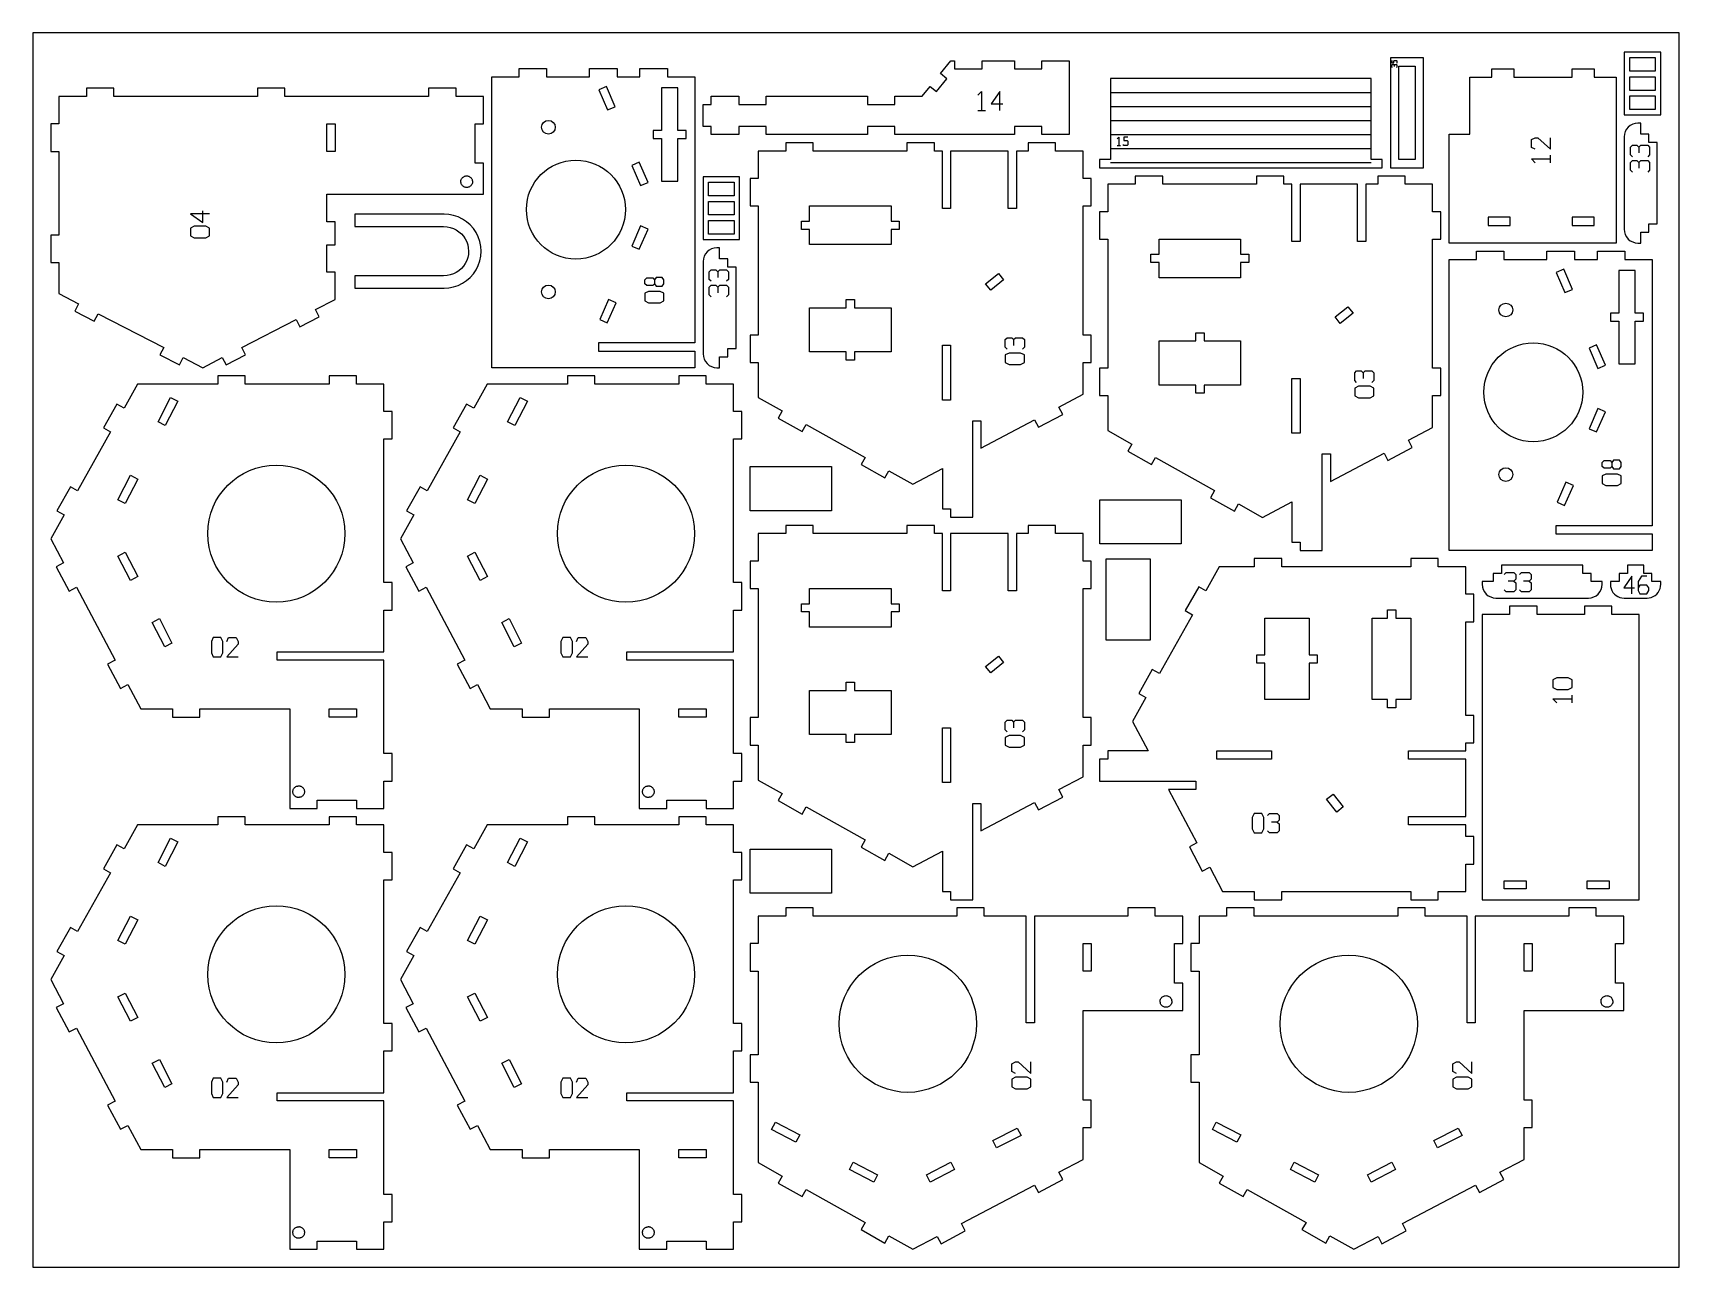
# Model space of a CAD drawing. Header units: millimetres. Extents: x 0 to 600, y 0 to 450.
import ezdxf

# ---------------------------------------------------------------- set-up
doc = ezdxf.new("R2010")
doc.units = ezdxf.units.MM
for name, color, linetype in [('CUT', 1, 'Continuous'), ('ENGRAVE', 5, 'Continuous'), ('SHEET', 8, 'Continuous')]:
    doc.layers.add(name, color=color, linetype=linetype)

msp = doc.modelspace()

# ---------------------------------------------------------------- linework, layer by layer
at = {"layer": 'CUT'}
for p, q in [((330.77, 435.18), (334.52, 439.85)), ((334.52, 439.85), (335.96, 439.85)), ((335.96, 439.85), (335.96, 436.85)), ((345.96, 436.85), (345.96, 439.85)), ((345.96, 439.85), (357.75, 439.85)), ((357.75, 439.85), (357.75, 436.85)), ((367.75, 436.85), (367.75, 439.85)), ((367.75, 439.85), (377.75, 439.85)), ((377.75, 439.85), (377.75, 412.9)), ((506.79, 440.86), (494.83, 440.86)), ((494.83, 440.86), (494.83, 400.81)), ((506.79, 400.81), (506.79, 440.86)), ((593.3, 442.98), (580.01, 442.98)), ((580.01, 442.98), (580.01, 420.09)), ((582.01, 440.98), (591.3, 440.98)), ((582.01, 436.02), (582.01, 440.98)), ((591.3, 440.98), (591.3, 436.02)), ((593.3, 420.09), (593.3, 442.98)), ((167.22, 434), (177.22, 434)), ((167.22, 327.94), (167.22, 434)), ((177.22, 437), (187.22, 437)), ((177.22, 434), (177.22, 437)), ((187.22, 437), (187.22, 434)), ((187.22, 434), (202.89, 434)), ((202.89, 437), (212.89, 437)), ((202.89, 434), (202.89, 437)), ((212.89, 437), (212.89, 434)), ((212.89, 434), (221.27, 434)), ((221.27, 437), (231.27, 437)), ((221.27, 434), (221.27, 437)), ((231.27, 437), (231.27, 434)), ((231.27, 434), (241.27, 434)), ((241.27, 434), (241.27, 336.94)), ((329.36, 428.62), (333.11, 433.3)), ((333.11, 433.3), (330.77, 435.18)), ((335.96, 436.85), (345.96, 436.85)), ((357.75, 436.85), (367.75, 436.85)), ((487.82, 433.4), (392.77, 433.4)), ((392.77, 433.4), (392.77, 403.81)), ((487.82, 403.81), (487.82, 433.4)), ((497.83, 437.86), (503.79, 437.86)), ((497.83, 403.81), (497.83, 437.86)), ((503.79, 437.86), (503.79, 403.81)), ((523.77, 433.86), (531.77, 433.86)), ((523.77, 413.1), (523.77, 433.86)), ((531.77, 436.86), (539.77, 436.86)), ((531.77, 433.86), (531.77, 436.86)), ((539.77, 436.86), (539.77, 433.86)), ((539.77, 433.86), (561.01, 433.86)), ((561.01, 436.86), (569.01, 436.86)), ((561.01, 433.86), (561.01, 436.86)), ((569.01, 436.86), (569.01, 433.86)), ((569.01, 433.86), (577.01, 433.86)), ((577.01, 433.86), (577.01, 373.39)), ((591.3, 436.02), (582.01, 436.02)), ((582.01, 434.02), (591.3, 434.02)), ((582.01, 429.05), (582.01, 434.02)), ((591.3, 434.02), (591.3, 429.05)), ((19.5, 426.83), (9.5, 426.83)), ((9.5, 426.83), (9.5, 416.83)), ((29.5, 429.83), (19.5, 429.83)), ((19.5, 429.83), (19.5, 426.83)), ((29.5, 426.83), (29.5, 429.83)), ((81.86, 426.83), (29.5, 426.83)), ((91.86, 429.83), (81.86, 429.83)), ((81.86, 429.83), (81.86, 426.83)), ((91.86, 426.83), (91.86, 429.83)), ((144.22, 426.83), (91.86, 426.83)), ((154.22, 429.83), (144.22, 429.83)), ((144.22, 429.83), (144.22, 426.83)), ((154.22, 426.83), (154.22, 429.83)), ((164.22, 426.83), (154.22, 426.83)), ((164.22, 416.83), (164.22, 426.83)), ((209.01, 430.43), (206.26, 429.23)), ((206.26, 429.23), (209.45, 421.9)), ((212.2, 423.09), (209.01, 430.43)), ((235.06, 430), (229.09, 430)), ((229.09, 430), (229.09, 414.47)), ((235.06, 414.47), (235.06, 430)), ((247.27, 423.95), (247.27, 426.95)), ((247.27, 426.95), (257.27, 426.95)), ((257.27, 426.95), (257.27, 423.95)), ((267.27, 423.95), (267.27, 426.95)), ((267.27, 426.95), (304.17, 426.95)), ((304.17, 426.95), (304.17, 423.95)), ((314.17, 423.95), (314.17, 426.95)), ((314.17, 426.95), (324.17, 426.95)), ((324.17, 426.95), (327.02, 430.5)), ((327.02, 430.5), (329.36, 428.62)), ((392.77, 428.3), (487.82, 428.3)), ((591.3, 429.05), (582.01, 429.05)), ((582.01, 427.05), (591.3, 427.05)), ((582.01, 422.09), (582.01, 427.05)), ((591.3, 427.05), (591.3, 422.09)), ((209.45, 421.9), (212.2, 423.09)), ((244.27, 415.9), (244.27, 423.95)), ((244.27, 423.95), (247.27, 423.95)), ((257.27, 423.95), (267.27, 423.95)), ((304.17, 423.95), (314.17, 423.95)), ((392.77, 423.2), (487.82, 423.2)), ((580.01, 420.09), (593.3, 420.09)), ((591.3, 422.09), (582.01, 422.09)), ((9.5, 416.83), (6.5, 416.83)), ((6.5, 416.83), (6.5, 406.82)), ((107.13, 416.83), (110.13, 416.83)), ((107.13, 406.82), (107.13, 416.83)), ((110.13, 416.83), (110.13, 406.82)), ((161.22, 416.83), (164.22, 416.83)), ((161.22, 402.47), (161.22, 416.83)), ((229.09, 414.47), (226.09, 414.47)), ((226.09, 414.47), (226.09, 411.47)), ((238.06, 414.47), (235.06, 414.47)), ((238.06, 411.47), (238.06, 414.47)), ((247.27, 415.9), (244.27, 415.9)), ((247.27, 412.9), (247.27, 415.9)), ((257.27, 415.9), (257.27, 412.9)), ((267.27, 415.9), (257.27, 415.9)), ((267.27, 412.9), (267.27, 415.9)), ((304.17, 415.9), (304.17, 412.9)), ((314.17, 415.9), (304.17, 415.9)), ((314.17, 412.9), (314.17, 415.9)), ((357.75, 415.9), (357.75, 412.9)), ((367.75, 415.9), (357.75, 415.9)), ((367.75, 412.9), (367.75, 415.9)), ((392.77, 418.1), (487.82, 418.1)), ((580.39, 414), (580.11, 413.07)), ((580.85, 414.87), (580.39, 414)), ((581.48, 415.63), (580.85, 414.87)), ((582.23, 416.25), (581.48, 415.63)), ((583.1, 416.71), (582.23, 416.25)), ((584.04, 417), (583.1, 416.71)), ((585.01, 417.09), (584.04, 417)), ((586.01, 417.09), (585.01, 417.09)), ((586.01, 413.09), (586.01, 417.09)), ((226.09, 411.47), (229.09, 411.47)), ((229.09, 411.47), (229.09, 395.95)), ((235.06, 411.47), (238.06, 411.47)), ((235.06, 395.95), (235.06, 411.47)), ((257.27, 412.9), (247.27, 412.9)), ((304.17, 412.9), (267.27, 412.9)), ((284.38, 409.9), (274.38, 409.9)), ((274.38, 409.9), (274.38, 406.9)), ((284.38, 406.9), (284.38, 409.9)), ((357.75, 412.9), (314.17, 412.9)), ((328.58, 409.9), (318.57, 409.9)), ((318.57, 409.9), (318.57, 406.9)), ((328.58, 406.9), (328.58, 409.9)), ((372.77, 409.9), (362.77, 409.9)), ((362.77, 409.9), (362.77, 406.9)), ((377.75, 412.9), (367.75, 412.9)), ((372.77, 406.9), (372.77, 409.9)), ((392.77, 413.01), (487.82, 413.01)), ((516.17, 413.1), (523.77, 413.1)), ((516.17, 373.39), (516.17, 413.1)), ((580.11, 413.07), (580.01, 412.09)), ((580.01, 412.09), (580.01, 378.39)), ((589.01, 413.09), (586.01, 413.09)), ((589.01, 410.09), (589.01, 413.09)), ((592.01, 410.09), (589.01, 410.09)), ((592.01, 380.39), (592.01, 410.09)), ((6.5, 406.82), (9.5, 406.82)), ((9.5, 406.82), (9.5, 376.31)), ((110.13, 406.82), (107.13, 406.82)), ((164.22, 402.47), (161.22, 402.47)), ((164.22, 391.16), (164.22, 402.47)), ((221.01, 402.84), (218.26, 401.65)), ((224.2, 395.5), (221.01, 402.84)), ((274.38, 406.9), (264.38, 406.9)), ((264.38, 406.9), (264.38, 396.9)), ((318.57, 406.9), (284.38, 406.9)), ((331.5, 406.9), (328.58, 406.9)), ((331.5, 386), (331.5, 406.9)), ((355.45, 406.9), (334.5, 406.9)), ((334.5, 406.9), (334.5, 386)), ((355.45, 386), (355.45, 406.9)), ((362.77, 406.9), (358.45, 406.9)), ((358.45, 406.9), (358.45, 386)), ((382.77, 406.9), (372.77, 406.9)), ((382.77, 396.9), (382.77, 406.9)), ((392.77, 403.81), (388.77, 403.81)), ((388.77, 403.81), (388.77, 400.81)), ((392.77, 407.91), (487.82, 407.91)), ((392.77, 402.81), (487.82, 402.81)), ((491.83, 403.81), (487.82, 403.81)), ((491.83, 400.81), (491.83, 403.81)), ((503.79, 403.81), (497.83, 403.81)), ((155.98, 395.75), (155.98, 396.02)), ((155.99, 396.02), (155.99, 396.3)), ((156.05, 396.3), (156.05, 396.56)), ((156.14, 396.56), (156.26, 396.81)), ((156.26, 396.81), (156.42, 397.04)), ((156.42, 397.04), (156.6, 397.25)), ((156.6, 397.25), (156.81, 397.43)), ((156.81, 397.43), (157.04, 397.58)), ((157.04, 397.58), (157.29, 397.71)), ((157.29, 397.71), (157.55, 397.8)), ((157.55, 397.8), (157.82, 397.85)), ((157.82, 397.85), (158.1, 397.87)), ((158.1, 397.87), (158.38, 397.85)), ((158.38, 397.85), (158.65, 397.8)), ((158.65, 397.8), (158.91, 397.71)), ((158.91, 397.71), (159.16, 397.58)), ((159.16, 397.58), (159.39, 397.43)), ((159.39, 397.43), (159.6, 397.25)), ((159.6, 397.25), (159.78, 397.04)), ((159.78, 397.04), (159.94, 396.81)), ((159.94, 396.81), (160.06, 396.56)), ((160.06, 396.56), (160.06, 396.3)), ((160.15, 396.3), (160.15, 396.02)), ((160.2, 396.02), (160.2, 395.75)), ((218.26, 401.65), (221.45, 394.31)), ((257.56, 397.53), (244.27, 397.53)), ((244.27, 397.53), (244.27, 374.65)), ((257.56, 374.65), (257.56, 397.53)), ((264.38, 396.9), (261.38, 396.9)), ((261.38, 396.9), (261.38, 386.89)), ((385.77, 396.9), (382.77, 396.9)), ((385.77, 386.89), (385.77, 396.9)), ((388.77, 400.81), (491.83, 400.81)), ((411.78, 397.81), (401.77, 397.81)), ((401.77, 397.81), (401.77, 394.81)), ((411.78, 394.81), (411.78, 397.81)), ((455.97, 397.81), (445.97, 397.81)), ((445.97, 397.81), (445.97, 394.81)), ((455.97, 394.81), (455.97, 397.81)), ((500.16, 397.81), (490.16, 397.81)), ((490.16, 397.81), (490.16, 394.81)), ((494.83, 400.81), (506.79, 400.81)), ((500.16, 394.81), (500.16, 397.81)), ((107.13, 391.16), (164.22, 391.16)), ((107.13, 381.16), (107.13, 391.16)), ((155.99, 395.47), (155.99, 395.75)), ((156.05, 395.2), (156.05, 395.47)), ((156.14, 394.93), (156.14, 395.2)), ((156.26, 394.68), (156.14, 394.93)), ((156.42, 394.45), (156.26, 394.68)), ((156.6, 394.25), (156.42, 394.45)), ((156.81, 394.06), (156.6, 394.25)), ((157.04, 393.91), (156.81, 394.06)), ((157.29, 393.79), (157.04, 393.91)), ((157.55, 393.7), (157.29, 393.79)), ((157.82, 393.64), (157.55, 393.7)), ((158.1, 393.62), (157.82, 393.64)), ((158.38, 393.64), (158.1, 393.62)), ((158.65, 393.7), (158.38, 393.64)), ((158.91, 393.79), (158.65, 393.7)), ((159.16, 393.91), (158.91, 393.79)), ((159.39, 394.06), (159.16, 393.91)), ((159.6, 394.25), (159.39, 394.06)), ((159.78, 394.45), (159.6, 394.25)), ((159.94, 394.68), (159.78, 394.45)), ((160.06, 394.93), (159.94, 394.68)), ((160.15, 395.2), (160.15, 394.93)), ((160.2, 395.47), (160.2, 395.2)), ((160.22, 395.75), (160.22, 395.47)), ((221.45, 394.31), (224.2, 395.5)), ((229.09, 395.95), (235.06, 395.95)), ((246.27, 395.53), (255.56, 395.53)), ((246.27, 390.57), (246.27, 395.53)), ((255.56, 390.57), (246.27, 390.57)), ((255.56, 395.53), (255.56, 390.57)), ((401.77, 394.81), (391.77, 394.81)), ((391.77, 394.81), (391.77, 384.81)), ((445.97, 394.81), (411.78, 394.81)), ((458.89, 394.81), (455.97, 394.81)), ((458.89, 373.92), (458.89, 394.81)), ((482.84, 394.81), (461.89, 394.81)), ((461.89, 394.81), (461.89, 373.92)), ((482.84, 373.92), (482.84, 394.81)), ((490.16, 394.81), (485.84, 394.81)), ((485.84, 394.81), (485.84, 373.92)), ((510.16, 394.81), (500.16, 394.81)), ((510.16, 384.81), (510.16, 394.81)), ((246.27, 388.57), (255.56, 388.57)), ((246.27, 383.61), (246.27, 388.57)), ((255.56, 388.57), (255.56, 383.61)), ((261.38, 386.89), (264.38, 386.89)), ((264.38, 386.89), (264.38, 339.82)), ((283.09, 386.9), (312.79, 386.9)), ((283.09, 381.36), (283.09, 386.9)), ((312.79, 386.9), (312.79, 381.36)), ((334.5, 386), (331.5, 386)), ((358.45, 386), (355.45, 386)), ((382.77, 386.89), (385.77, 386.89)), ((382.77, 339.82), (382.77, 386.89)), ((391.77, 384.81), (388.77, 384.81)), ((388.77, 384.81), (388.77, 374.81)), ((513.17, 384.81), (510.16, 384.81)), ((513.17, 374.81), (513.17, 384.81)), ((110.13, 381.16), (107.13, 381.16)), ((110.13, 372.78), (110.13, 381.16)), ((149.86, 383.93), (117.32, 383.93)), ((117.32, 383.93), (117.32, 379.39)), ((117.32, 379.39), (149.71, 379.39)), ((149.71, 379.39), (150.98, 379.31)), ((151.58, 383.81), (149.86, 383.93)), ((150.98, 379.31), (152.13, 379.08)), ((153.31, 383.47), (151.58, 383.81)), ((152.13, 379.08), (153.24, 378.7)), ((153.24, 378.7), (154.3, 378.19)), ((154.98, 382.9), (153.31, 383.47)), ((154.3, 378.19), (155.27, 377.53)), ((156.57, 382.12), (154.98, 382.9)), ((158.04, 381.14), (156.57, 382.12)), ((159.37, 379.97), (158.04, 381.14)), ((160.53, 378.64), (159.37, 379.97)), ((161.51, 377.17), (160.53, 378.64)), ((221.45, 379.63), (218.26, 372.29)), ((221.01, 371.1), (224.2, 378.44)), ((224.2, 378.44), (221.45, 379.63)), ((255.56, 383.61), (246.27, 383.61)), ((246.27, 381.61), (255.56, 381.61)), ((246.27, 376.65), (246.27, 381.61)), ((255.56, 381.61), (255.56, 376.65)), ((280.09, 381.36), (283.09, 381.36)), ((280.09, 378.36), (280.09, 381.36)), ((283.09, 378.36), (280.09, 378.36)), ((283.09, 372.83), (283.09, 378.36)), ((312.79, 381.36), (315.79, 381.36)), ((315.79, 378.36), (312.79, 378.36)), ((312.79, 378.36), (312.79, 372.83)), ((315.79, 381.36), (315.79, 378.36)), ((538.47, 382.77), (530.46, 382.77)), ((530.46, 382.77), (530.46, 379.77)), ((530.46, 379.77), (538.47, 379.77)), ((538.47, 379.77), (538.47, 382.77)), ((569.01, 382.77), (561.01, 382.77)), ((561.01, 382.77), (561.01, 379.77)), ((561.01, 379.77), (569.01, 379.77)), ((569.01, 379.77), (569.01, 382.77)), ((580.01, 378.39), (580.11, 377.41)), ((589.01, 377.39), (589.01, 380.39)), ((589.01, 380.39), (592.01, 380.39)), ((9.5, 376.31), (6.5, 376.31)), ((6.5, 376.31), (6.5, 366.3)), ((107.13, 372.78), (110.13, 372.78)), ((107.13, 362.78), (107.13, 372.78)), ((155.27, 377.53), (156.15, 376.76)), ((156.15, 376.76), (156.93, 375.88)), ((156.93, 375.88), (157.58, 374.9)), ((157.58, 374.9), (158.1, 373.85)), ((158.1, 373.85), (158.47, 372.74)), ((158.47, 372.74), (158.7, 371.59)), ((162.3, 375.59), (161.51, 377.17)), ((162.86, 373.92), (162.3, 375.59)), ((163.21, 372.18), (162.86, 373.92)), ((163.32, 370.42), (163.21, 372.18)), ((218.26, 372.29), (221.01, 371.1)), ((244.27, 374.65), (257.56, 374.65)), ((255.56, 376.65), (246.27, 376.65)), ((312.79, 372.83), (283.09, 372.83)), ((388.77, 374.81), (391.77, 374.81)), ((391.77, 374.81), (391.77, 327.74)), ((410.48, 374.81), (440.18, 374.81)), ((410.48, 369.28), (410.48, 374.81)), ((440.18, 374.81), (440.18, 369.28)), ((461.89, 373.92), (458.89, 373.92)), ((485.84, 373.92), (482.84, 373.92)), ((510.16, 374.81), (513.17, 374.81)), ((510.16, 327.74), (510.16, 374.81)), ((577.01, 373.39), (516.17, 373.39)), ((580.11, 377.41), (580.39, 376.47)), ((580.39, 376.47), (580.85, 375.61)), ((580.85, 375.61), (581.48, 374.85)), ((581.48, 374.85), (582.23, 374.23)), ((582.23, 374.23), (583.1, 373.77)), ((583.1, 373.77), (584.04, 373.48)), ((584.04, 373.48), (585.01, 373.39)), ((585.01, 373.39), (586.01, 373.39)), ((586.01, 373.39), (586.01, 377.39)), ((586.01, 377.39), (589.01, 377.39)), ((6.5, 366.3), (9.5, 366.3)), ((9.5, 366.3), (9.5, 354.93)), ((158.1, 366.99), (157.58, 365.93)), ((158.47, 368.1), (158.1, 366.99)), ((158.78, 369.25), (158.47, 368.1)), ((158.7, 371.59), (158.78, 370.42)), ((158.78, 370.42), (158.78, 369.25)), ((162.3, 365.25), (162.86, 366.92)), ((162.86, 366.92), (163.21, 368.65)), ((163.21, 368.65), (163.32, 370.42)), ((244.37, 367.62), (244.27, 366.64)), ((244.27, 366.64), (244.27, 332.94)), ((244.65, 368.56), (244.37, 367.62)), ((245.11, 369.42), (244.65, 368.56)), ((245.73, 370.18), (245.11, 369.42)), ((246.49, 370.8), (245.73, 370.18)), ((247.36, 371.27), (246.49, 370.8)), ((248.3, 371.55), (247.36, 371.27)), ((249.27, 371.65), (248.3, 371.55)), ((250.27, 371.65), (249.27, 371.65)), ((250.27, 367.65), (250.27, 371.65)), ((253.27, 367.65), (250.27, 367.65)), ((253.27, 364.64), (253.27, 367.65)), ((407.48, 369.28), (410.48, 369.28)), ((407.48, 366.28), (407.48, 369.28)), ((410.48, 366.28), (407.48, 366.28)), ((410.48, 360.75), (410.48, 366.28)), ((440.18, 369.28), (443.18, 369.28)), ((443.18, 366.28), (440.18, 366.28)), ((440.18, 366.28), (440.18, 360.75)), ((443.18, 369.28), (443.18, 366.28)), ((516.17, 367.39), (526.17, 367.39)), ((516.17, 261.33), (516.17, 367.39)), ((526.17, 370.39), (536.17, 370.39)), ((526.17, 367.39), (526.17, 370.39)), ((536.17, 370.39), (536.17, 367.39)), ((536.17, 367.39), (551.83, 367.39)), ((551.83, 370.39), (561.83, 370.39)), ((551.83, 367.39), (551.83, 370.39)), ((561.83, 370.39), (561.83, 367.39)), ((561.83, 367.39), (570.21, 367.39)), ((570.21, 370.39), (580.21, 370.39)), ((570.21, 367.39), (570.21, 370.39)), ((580.21, 370.39), (580.21, 367.39)), ((580.21, 367.39), (590.21, 367.39)), ((590.21, 367.39), (590.21, 270.33)), ((110.13, 362.78), (107.13, 362.78)), ((110.13, 352.78), (110.13, 362.78)), ((149.71, 361.44), (117.32, 361.44)), ((117.32, 361.44), (117.32, 356.91)), ((150.98, 361.53), (149.71, 361.44)), ((152.13, 361.76), (150.98, 361.53)), ((153.24, 362.13), (152.13, 361.76)), ((154.3, 362.65), (153.24, 362.13)), ((155.27, 363.3), (154.3, 362.65)), ((156.15, 364.08), (155.27, 363.3)), ((156.93, 364.96), (156.15, 364.08)), ((157.58, 365.93), (156.93, 364.96)), ((158.04, 359.7), (159.37, 360.86)), ((159.37, 360.86), (160.53, 362.19)), ((160.53, 362.19), (161.51, 363.66)), ((161.51, 363.66), (162.3, 365.25)), ((256.27, 364.64), (253.27, 364.64)), ((256.27, 334.94), (256.27, 364.64)), ((347.22, 358.51), (351.9, 362.26)), ((351.9, 362.26), (353.78, 359.92)), ((440.18, 360.75), (410.48, 360.75)), ((557.96, 363.82), (555.2, 362.63)), ((555.2, 362.63), (558.39, 355.29)), ((561.15, 356.48), (557.96, 363.82)), ((584, 363.39), (578.03, 363.39)), ((578.03, 363.39), (578.03, 347.86)), ((584, 347.86), (584, 363.39)), ((9.5, 354.93), (16.61, 351.27)), ((117.32, 356.91), (149.86, 356.91)), ((149.86, 356.91), (151.58, 357.02)), ((151.58, 357.02), (153.31, 357.37)), ((153.31, 357.37), (154.98, 357.94)), ((154.98, 357.94), (156.57, 358.72)), ((156.57, 358.72), (158.04, 359.7)), ((349.1, 356.17), (347.22, 358.51)), ((353.78, 359.92), (349.1, 356.17)), ((558.39, 355.29), (561.15, 356.48)), ((16.61, 351.27), (15.24, 348.6)), ((15.24, 348.6), (22.35, 344.93)), ((103.02, 349.12), (110.13, 352.78)), ((104.39, 346.45), (103.02, 349.12)), ((209.79, 352.82), (206.6, 345.48)), ((209.35, 344.28), (212.54, 351.62)), ((212.54, 351.62), (209.79, 352.82)), ((283.11, 349.77), (296.46, 349.77)), ((283.11, 333.7), (283.11, 349.77)), ((296.46, 352.77), (299.46, 352.77)), ((296.46, 349.77), (296.46, 352.77)), ((299.46, 352.77), (299.46, 349.77)), ((299.46, 349.77), (312.77, 349.77)), ((312.77, 349.77), (312.77, 333.7)), ((474.61, 346.42), (479.3, 350.18)), ((479.3, 350.18), (481.17, 347.84)), ((22.35, 344.93), (23.73, 347.6)), ((23.73, 347.6), (47.68, 335.27)), ((76.13, 335.27), (95.9, 345.45)), ((95.9, 345.45), (97.28, 342.78)), ((97.28, 342.78), (104.39, 346.45)), ((206.6, 345.48), (209.35, 344.28)), ((476.49, 344.08), (474.61, 346.42)), ((481.17, 347.84), (476.49, 344.08)), ((578.03, 347.86), (575.03, 347.86)), ((575.03, 347.86), (575.03, 344.86)), ((575.03, 344.86), (578.03, 344.86)), ((578.03, 344.86), (578.03, 329.34)), ((587, 347.86), (584, 347.86)), ((584, 344.86), (587, 344.86)), ((584, 329.34), (584, 344.86)), ((587, 344.86), (587, 347.86)), ((241.27, 336.94), (206.16, 336.94)), ((206.16, 336.94), (206.16, 333.94)), ((264.38, 339.82), (261.38, 339.82)), ((261.38, 339.82), (261.38, 329.82)), ((331.5, 336.12), (334.5, 336.12)), ((331.5, 316.12), (331.5, 336.12)), ((334.5, 336.12), (334.5, 316.12)), ((385.77, 339.82), (382.77, 339.82)), ((385.77, 329.82), (385.77, 339.82)), ((410.51, 337.68), (423.86, 337.68)), ((410.51, 321.62), (410.51, 337.68)), ((423.86, 340.68), (426.86, 340.68)), ((423.86, 337.68), (423.86, 340.68)), ((426.86, 340.68), (426.86, 337.68)), ((426.86, 337.68), (440.16, 337.68)), ((440.16, 337.68), (440.16, 321.62)), ((569.95, 336.23), (567.2, 335.04)), ((573.14, 328.9), (569.95, 336.23)), ((47.68, 335.27), (46.3, 332.6)), ((46.3, 332.6), (53.41, 328.94)), ((53.41, 328.94), (54.79, 331.61)), ((54.79, 331.61), (61.9, 327.94)), ((61.9, 327.94), (69.02, 331.61)), ((69.02, 331.61), (70.39, 328.94)), ((70.39, 328.94), (77.5, 332.6)), ((77.5, 332.6), (76.13, 335.27)), ((206.16, 333.94), (241.27, 333.94)), ((241.27, 333.94), (241.27, 327.94)), ((244.27, 332.94), (244.37, 331.97)), ((244.37, 331.97), (244.65, 331.03)), ((244.65, 331.03), (245.11, 330.16)), ((245.11, 330.16), (245.73, 329.41)), ((250.27, 327.94), (250.27, 331.94)), ((250.27, 331.94), (253.27, 331.94)), ((253.27, 331.94), (253.27, 334.94)), ((253.27, 334.94), (256.27, 334.94)), ((296.46, 333.7), (283.11, 333.7)), ((296.46, 330.7), (296.46, 333.7)), ((299.46, 330.7), (296.46, 330.7)), ((312.77, 333.7), (299.46, 333.7)), ((299.46, 333.7), (299.46, 330.7)), ((567.2, 335.04), (570.39, 327.7)), ((67.41, 324.94), (67.41, 321.94)), ((77.42, 324.94), (67.41, 324.94)), ((77.42, 321.94), (77.42, 324.94)), ((107.93, 324.94), (107.93, 321.94)), ((117.94, 324.94), (107.93, 324.94)), ((117.94, 321.94), (117.94, 324.94)), ((241.27, 327.94), (167.22, 327.94)), ((194.85, 324.94), (194.85, 321.94)), ((204.86, 324.94), (194.85, 324.94)), ((204.86, 321.94), (204.86, 324.94)), ((235.37, 324.94), (235.37, 321.94)), ((245.38, 324.94), (235.37, 324.94)), ((245.38, 321.94), (245.38, 324.94)), ((245.73, 329.41), (246.49, 328.78)), ((246.49, 328.78), (247.36, 328.32)), ((247.36, 328.32), (248.3, 328.04)), ((248.3, 328.04), (249.27, 327.94)), ((249.27, 327.94), (250.27, 327.94)), ((261.38, 329.82), (264.38, 329.82)), ((264.38, 329.82), (264.38, 317.06)), ((382.77, 329.82), (385.77, 329.82)), ((382.77, 318.23), (382.77, 329.82)), ((391.77, 327.74), (388.77, 327.74)), ((388.77, 327.74), (388.77, 317.74)), ((458.89, 324.04), (461.89, 324.04)), ((458.89, 304.03), (458.89, 324.04)), ((461.89, 324.04), (461.89, 304.03)), ((513.17, 327.74), (510.16, 327.74)), ((513.17, 317.74), (513.17, 327.74)), ((570.39, 327.7), (573.14, 328.9)), ((578.03, 329.34), (584, 329.34)), ((38.11, 321.94), (33.21, 313.22)), ((67.41, 321.94), (38.11, 321.94)), ((107.93, 321.94), (77.42, 321.94)), ((127.94, 321.94), (117.94, 321.94)), ((127.94, 311.94), (127.94, 321.94)), ((165.54, 321.94), (160.65, 313.22)), ((194.85, 321.94), (165.54, 321.94)), ((235.37, 321.94), (204.86, 321.94)), ((255.38, 321.94), (245.38, 321.94)), ((255.38, 311.94), (255.38, 321.94)), ((373.93, 313.56), (382.77, 318.23)), ((423.86, 321.62), (410.51, 321.62)), ((423.86, 318.62), (423.86, 321.62)), ((426.86, 318.62), (423.86, 318.62)), ((440.16, 321.62), (426.86, 321.62)), ((426.86, 321.62), (426.86, 318.62)), ((30.6, 314.68), (25.7, 305.96)), ((33.21, 313.22), (30.6, 314.68)), ((45.59, 308.2), (50.17, 317.09)), ((52.83, 315.72), (48.25, 306.82)), ((50.17, 317.09), (52.83, 315.72)), ((158.04, 314.68), (153.14, 305.96)), ((160.65, 313.22), (158.04, 314.68)), ((173.03, 308.2), (177.6, 317.09)), ((180.27, 315.72), (175.69, 306.82)), ((177.6, 317.09), (180.27, 315.72)), ((264.38, 317.06), (273.1, 312.17)), ((273.1, 312.17), (271.64, 309.56)), ((334.5, 316.12), (331.5, 316.12)), ((375.35, 310.87), (373.93, 313.56)), ((388.77, 317.74), (391.77, 317.74)), ((391.77, 317.74), (391.77, 304.98)), ((510.16, 317.74), (513.17, 317.74)), ((510.16, 306.15), (510.16, 317.74)), ((570.39, 313.02), (567.2, 305.68)), ((573.14, 311.83), (570.39, 313.02)), ((48.25, 306.82), (45.59, 308.2)), ((130.94, 311.94), (127.94, 311.94)), ((130.94, 301.94), (130.94, 311.94)), ((175.69, 306.82), (173.03, 308.2)), ((258.38, 311.94), (255.38, 311.94)), ((258.38, 301.94), (258.38, 311.94)), ((271.64, 309.56), (280.36, 304.66)), ((280.36, 304.66), (281.83, 307.28)), ((281.83, 307.28), (303.3, 295.24)), ((342.55, 308.57), (345.55, 308.57)), ((342.55, 273.42), (342.55, 308.57)), ((345.55, 298.57), (365.08, 308.89)), ((345.55, 308.57), (345.55, 298.57)), ((365.08, 308.89), (366.51, 306.2)), ((366.51, 306.2), (375.35, 310.87)), ((501.32, 301.48), (510.16, 306.15)), ((569.95, 304.49), (573.14, 311.83)), ((28.32, 304.49), (16.28, 283.02)), ((25.7, 305.96), (28.32, 304.49)), ((127.94, 249.58), (127.94, 301.94)), ((127.94, 301.94), (130.94, 301.94)), ((155.76, 304.49), (143.72, 283.02)), ((153.14, 305.96), (155.76, 304.49)), ((255.38, 249.58), (255.38, 301.94)), ((255.38, 301.94), (258.38, 301.94)), ((391.77, 304.98), (400.5, 300.09)), ((400.5, 300.09), (399.03, 297.47)), ((461.89, 304.03), (458.89, 304.03)), ((502.74, 298.78), (501.32, 301.48)), ((567.2, 305.68), (569.95, 304.49)), ((303.3, 295.24), (301.83, 292.63)), ((399.03, 297.47), (407.75, 292.58)), ((407.75, 292.58), (409.22, 295.19)), ((409.22, 295.19), (430.69, 283.16)), ((469.94, 296.48), (472.95, 296.48)), ((469.94, 261.33), (469.94, 296.48)), ((472.95, 286.48), (492.48, 296.8)), ((472.95, 296.48), (472.95, 286.48)), ((492.48, 296.8), (493.9, 294.11)), ((493.9, 294.11), (502.74, 298.78)), ((30.96, 279.81), (35.54, 288.7)), ((35.54, 288.7), (38.21, 287.32)), ((158.4, 279.81), (162.98, 288.7)), ((162.98, 288.7), (165.65, 287.32)), ((261.44, 291.85), (291.1, 291.85)), ((261.44, 275.78), (261.44, 291.85)), ((291.1, 291.85), (291.1, 275.78)), ((301.83, 292.63), (310.55, 287.73)), ((310.55, 287.73), (312.02, 290.35)), ((312.02, 290.35), (320.74, 285.46)), ((320.74, 285.46), (331.5, 291.14)), ((331.5, 291.14), (331.5, 276.42)), ((13.67, 284.49), (8.77, 275.77)), ((16.28, 283.02), (13.67, 284.49)), ((38.21, 287.32), (33.63, 278.43)), ((141.11, 284.49), (136.21, 275.77)), ((143.72, 283.02), (141.11, 284.49)), ((165.65, 287.32), (161.07, 278.43)), ((430.69, 283.16), (429.22, 280.54)), ((558.73, 286.21), (555.54, 278.87)), ((558.29, 277.67), (561.48, 285.01)), ((561.48, 285.01), (558.73, 286.21)), ((33.63, 278.43), (30.96, 279.81)), ((161.07, 278.43), (158.4, 279.81)), ((331.5, 276.42), (334.5, 276.42)), ((334.5, 276.42), (334.5, 273.42)), ((388.84, 279.76), (418.49, 279.76)), ((388.84, 263.7), (388.84, 279.76)), ((418.49, 279.76), (418.49, 263.7)), ((429.22, 280.54), (437.95, 275.65)), ((437.95, 275.65), (439.41, 278.26)), ((439.41, 278.26), (448.14, 273.37)), ((448.14, 273.37), (458.89, 279.06)), ((458.89, 279.06), (458.89, 264.33)), ((555.54, 278.87), (558.29, 277.67)), ((11.39, 274.3), (6.5, 265.58)), ((8.77, 275.77), (11.39, 274.3)), ((138.83, 274.3), (133.94, 265.58)), ((136.21, 275.77), (138.83, 274.3)), ((291.1, 275.78), (261.44, 275.78)), ((284.38, 270.42), (274.38, 270.42)), ((274.38, 270.42), (274.38, 267.42)), ((284.38, 267.42), (284.38, 270.42)), ((328.58, 270.42), (318.57, 270.42)), ((318.57, 270.42), (318.57, 267.42)), ((328.58, 267.42), (328.58, 270.42)), ((334.5, 273.42), (342.55, 273.42)), ((372.77, 270.42), (362.77, 270.42)), ((362.77, 270.42), (362.77, 267.42)), ((372.77, 267.42), (372.77, 270.42)), ((590.21, 270.33), (555.1, 270.33)), ((555.1, 270.33), (555.1, 267.33)), ((6.5, 265.58), (11.17, 256.73)), ((133.94, 265.58), (138.61, 256.73)), ((274.38, 267.42), (264.38, 267.42)), ((264.38, 267.42), (264.38, 257.42)), ((318.57, 267.42), (284.38, 267.42)), ((331.5, 267.42), (328.58, 267.42)), ((331.5, 246.52), (331.5, 267.42)), ((355.45, 267.42), (334.5, 267.42)), ((334.5, 267.42), (334.5, 246.52)), ((355.45, 246.52), (355.45, 267.42)), ((362.77, 267.42), (358.45, 267.42)), ((358.45, 267.42), (358.45, 246.52)), ((382.77, 267.42), (372.77, 267.42)), ((382.77, 257.42), (382.77, 267.42)), ((458.89, 264.33), (461.89, 264.33)), ((461.89, 264.33), (461.89, 261.33)), ((555.1, 267.33), (590.21, 267.33)), ((590.21, 267.33), (590.21, 261.33)), ((30.96, 259.27), (33.63, 260.65)), ((35.54, 250.38), (30.96, 259.27)), ((33.63, 260.65), (38.21, 251.76)), ((158.4, 259.27), (161.07, 260.65)), ((162.98, 250.38), (158.4, 259.27)), ((161.07, 260.65), (165.65, 251.76)), ((418.49, 263.7), (388.84, 263.7)), ((391.14, 228.61), (391.14, 258.27)), ((391.14, 258.27), (407.2, 258.27)), ((407.2, 258.27), (407.2, 228.61)), ((445.17, 258.33), (445.17, 255.33)), ((455.18, 258.33), (445.17, 258.33)), ((455.18, 255.33), (455.18, 258.33)), ((461.89, 261.33), (469.94, 261.33)), ((502.25, 258.33), (502.25, 255.33)), ((512.25, 258.33), (502.25, 258.33)), ((512.25, 255.33), (512.25, 258.33)), ((590.21, 261.33), (516.17, 261.33)), ((11.17, 256.73), (8.52, 255.33)), ((8.52, 255.33), (13.19, 246.49)), ((138.61, 256.73), (135.96, 255.33)), ((135.96, 255.33), (140.63, 246.49)), ((264.38, 257.42), (261.38, 257.42)), ((261.38, 257.42), (261.38, 247.41)), ((385.77, 257.42), (382.77, 257.42)), ((385.77, 247.41), (385.77, 257.42)), ((432.42, 255.33), (427.53, 246.61)), ((445.17, 255.33), (432.42, 255.33)), ((502.25, 255.33), (455.18, 255.33)), ((522.25, 255.33), (512.25, 255.33)), ((522.25, 245.33), (522.25, 255.33)), ((535.25, 252.95), (532.25, 252.95)), ((532.25, 252.95), (532.25, 249.95)), ((564.95, 255.95), (535.25, 255.95)), ((535.25, 255.95), (535.25, 252.95)), ((564.95, 252.95), (564.95, 255.95)), ((567.95, 252.95), (564.95, 252.95)), ((567.95, 249.95), (567.95, 252.95)), ((578.16, 252.95), (578.16, 249.95)), ((581.16, 252.95), (578.16, 252.95)), ((581.16, 255.95), (581.16, 252.95)), ((587.12, 255.95), (581.16, 255.95)), ((587.12, 252.95), (587.12, 255.95)), ((590.12, 252.95), (587.12, 252.95)), ((590.12, 249.95), (590.12, 252.95)), ((13.19, 246.49), (15.85, 247.89)), ((15.85, 247.89), (29.93, 221.24)), ((38.21, 251.76), (35.54, 250.38)), ((130.94, 249.58), (127.94, 249.58)), ((130.94, 239.58), (130.94, 249.58)), ((140.63, 246.49), (143.28, 247.89)), ((143.28, 247.89), (157.37, 221.24)), ((165.65, 251.76), (162.98, 250.38)), ((258.38, 249.58), (255.38, 249.58)), ((258.38, 239.58), (258.38, 249.58)), ((261.38, 247.41), (264.38, 247.41)), ((264.38, 247.41), (264.38, 200.34)), ((283.09, 247.42), (312.79, 247.42)), ((283.09, 241.88), (283.09, 247.42)), ((312.79, 247.42), (312.79, 241.88)), ((334.5, 246.52), (331.5, 246.52)), ((358.45, 246.52), (355.45, 246.52)), ((382.77, 247.41), (385.77, 247.41)), ((382.77, 200.34), (382.77, 247.41)), ((424.91, 248.08), (420.02, 239.35)), ((427.53, 246.61), (424.91, 248.08)), ((532.25, 249.95), (528.25, 249.95)), ((528.25, 249.95), (528.25, 248.95)), ((528.25, 248.95), (528.35, 247.97)), ((528.35, 247.97), (528.63, 247.03)), ((528.63, 247.03), (529.09, 246.17)), ((529.09, 246.17), (529.72, 245.41)), ((571.96, 249.95), (567.95, 249.95)), ((570.49, 245.41), (571.11, 246.17)), ((571.11, 246.17), (571.58, 247.03)), ((571.58, 247.03), (571.86, 247.97)), ((571.86, 247.97), (571.96, 248.95)), ((571.96, 248.95), (571.96, 249.95)), ((574.96, 249.95), (574.96, 248.95)), ((578.16, 249.95), (574.96, 249.95)), ((574.96, 248.95), (575.02, 248.16)), ((575.02, 248.16), (575.2, 247.4)), ((575.2, 247.4), (575.5, 246.67)), ((575.5, 246.67), (575.91, 246.01)), ((575.91, 246.01), (576.42, 245.41)), ((593.34, 249.95), (590.12, 249.95)), ((591.87, 245.41), (592.38, 246.01)), ((592.38, 246.01), (592.79, 246.67)), ((592.79, 246.67), (593.09, 247.4)), ((593.09, 247.4), (593.28, 248.16)), ((593.28, 248.16), (593.34, 248.95)), ((593.34, 248.95), (593.34, 249.95)), ((280.09, 241.88), (283.09, 241.88)), ((280.09, 238.88), (280.09, 241.88)), ((312.79, 241.88), (315.79, 241.88)), ((315.79, 241.88), (315.79, 238.88)), ((525.25, 245.33), (522.25, 245.33)), ((525.25, 235.33), (525.25, 245.33)), ((529.72, 245.41), (530.47, 244.79)), ((530.47, 244.79), (531.34, 244.33)), ((531.34, 244.33), (532.28, 244.04)), ((532.28, 244.04), (533.25, 243.94)), ((533.25, 243.94), (566.95, 243.94)), ((548.26, 240.94), (538.25, 240.94)), ((538.25, 240.94), (538.25, 237.94)), ((548.26, 237.94), (548.26, 240.94)), ((575.5, 240.94), (565.5, 240.94)), ((565.5, 240.94), (565.5, 237.94)), ((566.95, 243.94), (567.93, 244.04)), ((567.93, 244.04), (568.87, 244.33)), ((568.87, 244.33), (569.73, 244.79)), ((569.73, 244.79), (570.49, 245.41)), ((575.5, 237.94), (575.5, 240.94)), ((576.42, 245.41), (577.02, 244.9)), ((577.02, 244.9), (577.69, 244.49)), ((577.69, 244.49), (578.41, 244.19)), ((578.41, 244.19), (579.17, 244.01)), ((579.17, 244.01), (579.96, 243.94)), ((579.96, 243.94), (588.34, 243.94)), ((588.34, 243.94), (589.12, 244.01)), ((589.12, 244.01), (589.88, 244.19)), ((589.88, 244.19), (590.61, 244.49)), ((590.61, 244.49), (591.28, 244.9)), ((591.28, 244.9), (591.87, 245.41)), ((43.44, 235.05), (46.1, 236.43)), ((48.02, 226.16), (43.44, 235.05)), ((46.1, 236.43), (50.68, 227.54)), ((127.94, 224.31), (127.94, 239.58)), ((127.94, 239.58), (130.94, 239.58)), ((170.88, 235.05), (173.54, 236.43)), ((175.46, 226.16), (170.88, 235.05)), ((173.54, 236.43), (178.12, 227.54)), ((255.38, 224.31), (255.38, 239.58)), ((255.38, 239.58), (258.38, 239.58)), ((283.09, 238.88), (280.09, 238.88)), ((283.09, 233.35), (283.09, 238.88)), ((315.79, 238.88), (312.79, 238.88)), ((312.79, 238.88), (312.79, 233.35)), ((422.63, 237.88), (410.6, 216.41)), ((420.02, 239.35), (422.63, 237.88)), ((449.06, 223.25), (449.06, 236.6)), ((449.06, 236.6), (465.12, 236.6)), ((465.12, 236.6), (465.12, 223.25)), ((488.18, 206.92), (488.18, 236.62)), ((488.18, 236.62), (493.72, 236.62)), ((493.72, 236.62), (493.72, 239.62)), ((493.72, 239.62), (496.72, 239.62)), ((496.72, 239.62), (496.72, 236.62)), ((496.72, 236.62), (502.25, 236.62)), ((502.25, 236.62), (502.25, 206.92)), ((522.25, 201.14), (522.25, 235.33)), ((522.25, 235.33), (525.25, 235.33)), ((538.25, 237.94), (528.25, 237.94)), ((528.25, 237.94), (528.25, 133.94)), ((565.5, 237.94), (548.26, 237.94)), ((585.5, 237.94), (575.5, 237.94)), ((585.5, 133.94), (585.5, 237.94)), ((312.79, 233.35), (283.09, 233.35)), ((407.2, 228.61), (391.14, 228.61)), ((50.68, 227.54), (48.02, 226.16)), ((89, 221.31), (89, 224.31)), ((89, 224.31), (127.94, 224.31)), ((178.12, 227.54), (175.46, 226.16)), ((216.44, 221.31), (216.44, 224.31)), ((216.44, 224.31), (255.38, 224.31)), ((347.22, 219.03), (351.9, 222.78)), ((351.9, 222.78), (353.78, 220.44)), ((446.05, 220.25), (446.05, 223.25)), ((446.05, 223.25), (449.06, 223.25)), ((465.12, 223.25), (468.12, 223.25)), ((468.12, 223.25), (468.12, 220.25)), ((29.93, 221.24), (27.24, 219.81)), ((27.24, 219.81), (31.91, 210.97)), ((127.94, 221.31), (89, 221.31)), ((127.94, 187.22), (127.94, 221.31)), ((157.37, 221.24), (154.68, 219.81)), ((154.68, 219.81), (159.35, 210.97)), ((255.38, 221.31), (216.44, 221.31)), ((255.38, 187.22), (255.38, 221.31)), ((349.1, 216.69), (347.22, 219.03)), ((353.78, 220.44), (349.1, 216.69)), ((407.98, 217.88), (403.09, 209.16)), ((410.6, 216.41), (407.98, 217.88)), ((449.06, 220.25), (446.05, 220.25)), ((449.06, 206.94), (449.06, 220.25)), ((465.12, 220.25), (465.12, 206.94)), ((468.12, 220.25), (465.12, 220.25)), ((31.91, 210.97), (34.6, 212.39)), ((34.6, 212.39), (39.28, 203.55)), ((159.35, 210.97), (162.04, 212.39)), ((162.04, 212.39), (166.71, 203.55)), ((283.11, 210.29), (296.46, 210.29)), ((283.11, 194.22), (283.11, 210.29)), ((296.46, 213.29), (299.46, 213.29)), ((296.46, 210.29), (296.46, 213.29)), ((299.46, 213.29), (299.46, 210.29)), ((299.46, 210.29), (312.77, 210.29)), ((312.77, 210.29), (312.77, 194.22)), ((405.7, 207.69), (400.81, 198.97)), ((403.09, 209.16), (405.7, 207.69)), ((465.12, 206.94), (449.06, 206.94)), ((493.72, 206.92), (488.18, 206.92)), ((493.72, 203.92), (493.72, 206.92)), ((496.72, 206.92), (496.72, 203.92)), ((502.25, 206.92), (496.72, 206.92)), ((39.28, 203.55), (50.86, 203.55)), ((50.86, 203.55), (50.86, 200.55)), ((50.86, 200.55), (60.86, 200.55)), ((60.86, 200.55), (60.86, 203.55)), ((60.86, 203.55), (93.58, 203.55)), ((93.58, 203.55), (93.58, 167.22)), ((107.93, 200.55), (107.93, 203.55)), ((107.93, 203.55), (117.94, 203.55)), ((117.94, 200.55), (107.93, 200.55)), ((117.94, 203.55), (117.94, 200.55)), ((166.71, 203.55), (178.3, 203.55)), ((178.3, 203.55), (178.3, 200.55)), ((178.3, 200.55), (188.3, 200.55)), ((188.3, 200.55), (188.3, 203.55)), ((188.3, 203.55), (221.02, 203.55)), ((221.02, 203.55), (221.02, 167.22)), ((235.37, 200.55), (235.37, 203.55)), ((235.37, 203.55), (245.38, 203.55)), ((245.38, 200.55), (235.37, 200.55)), ((245.38, 203.55), (245.38, 200.55)), ((264.38, 200.34), (261.38, 200.34)), ((261.38, 200.34), (261.38, 190.34)), ((385.77, 200.34), (382.77, 200.34)), ((385.77, 190.34), (385.77, 200.34)), ((400.81, 198.97), (406.5, 188.21)), ((496.72, 203.92), (493.72, 203.92)), ((525.25, 201.14), (522.25, 201.14)), ((525.25, 191.13), (525.25, 201.14)), ((296.46, 194.22), (283.11, 194.22)), ((296.46, 191.22), (296.46, 194.22)), ((312.77, 194.22), (299.46, 194.22)), ((299.46, 194.22), (299.46, 191.22)), ((331.5, 196.65), (334.5, 196.65)), ((331.5, 176.64), (331.5, 196.65)), ((334.5, 196.65), (334.5, 176.64)), ((130.94, 187.22), (127.94, 187.22)), ((130.94, 177.22), (130.94, 187.22)), ((258.38, 187.22), (255.38, 187.22)), ((258.38, 177.22), (258.38, 187.22)), ((261.38, 190.34), (264.38, 190.34)), ((264.38, 190.34), (264.38, 177.58)), ((299.46, 191.22), (296.46, 191.22)), ((382.77, 190.34), (385.77, 190.34)), ((382.77, 178.75), (382.77, 190.34)), ((391.77, 188.21), (391.77, 185.21)), ((406.5, 188.21), (391.77, 188.21)), ((431.47, 185.21), (431.47, 188.21)), ((431.47, 188.21), (451.48, 188.21)), ((451.48, 188.21), (451.48, 185.21)), ((501.36, 185.21), (501.36, 188.21)), ((501.36, 188.21), (522.25, 188.21)), ((522.25, 188.21), (522.25, 191.13)), ((522.25, 191.13), (525.25, 191.13)), ((388.77, 185.21), (388.77, 177.16)), ((391.77, 185.21), (388.77, 185.21)), ((451.48, 185.21), (431.47, 185.21)), ((522.25, 185.21), (501.36, 185.21)), ((522.25, 164.26), (522.25, 185.21)), ((94.81, 173.89), (94.9, 174.16)), ((94.9, 174.16), (95.02, 174.4)), ((95.02, 174.4), (95.17, 174.64)), ((95.17, 174.64), (95.36, 174.84)), ((95.36, 174.84), (95.56, 175.03)), ((95.56, 175.03), (95.8, 175.18)), ((95.8, 175.18), (96.04, 175.3)), ((96.04, 175.3), (96.31, 175.3)), ((96.31, 175.39), (96.58, 175.39)), ((96.58, 175.45), (96.86, 175.45)), ((96.86, 175.47), (97.13, 175.47)), ((97.13, 175.45), (97.41, 175.45)), ((97.41, 175.39), (97.67, 175.39)), ((97.67, 175.3), (97.92, 175.18)), ((97.92, 175.18), (98.15, 175.03)), ((98.15, 175.03), (98.36, 174.84)), ((98.36, 174.84), (98.54, 174.64)), ((98.54, 174.64), (98.69, 174.4)), ((98.69, 174.4), (98.82, 174.16)), ((98.82, 174.16), (98.91, 173.89)), ((127.94, 167.22), (127.94, 177.22)), ((127.94, 177.22), (130.94, 177.22)), ((222.25, 173.89), (222.34, 174.16)), ((222.34, 174.16), (222.46, 174.4)), ((222.46, 174.4), (222.61, 174.64)), ((222.61, 174.64), (222.8, 174.84)), ((222.8, 174.84), (223, 175.03)), ((223, 175.03), (223.23, 175.18)), ((223.23, 175.18), (223.48, 175.3)), ((223.48, 175.3), (223.75, 175.3)), ((223.75, 175.39), (224.02, 175.39)), ((224.02, 175.45), (224.3, 175.45)), ((224.3, 175.47), (224.57, 175.47)), ((224.57, 175.45), (224.84, 175.45)), ((224.84, 175.39), (225.11, 175.39)), ((225.11, 175.3), (225.36, 175.18)), ((225.36, 175.18), (225.59, 175.03)), ((225.59, 175.03), (225.8, 174.84)), ((225.8, 174.84), (225.98, 174.64)), ((225.98, 174.64), (226.13, 174.4)), ((226.13, 174.4), (226.26, 174.16)), ((226.26, 174.16), (226.34, 173.89)), ((255.38, 167.22), (255.38, 177.22)), ((255.38, 177.22), (258.38, 177.22)), ((264.38, 177.58), (273.1, 172.69)), ((334.5, 176.64), (331.5, 176.64)), ((373.93, 174.08), (382.77, 178.75)), ((375.35, 171.39), (373.93, 174.08)), ((388.77, 177.16), (423.92, 177.16)), ((413.92, 174.16), (424.24, 154.63)), ((423.92, 174.16), (413.92, 174.16)), ((423.92, 177.16), (423.92, 174.16)), ((94.73, 173.34), (94.75, 173.62)), ((94.75, 173.07), (94.73, 173.34)), ((94.75, 173.62), (94.81, 173.89)), ((94.81, 172.79), (94.75, 173.07)), ((94.9, 172.53), (94.81, 172.79)), ((95.02, 172.28), (94.9, 172.53)), ((95.17, 172.05), (95.02, 172.28)), ((95.36, 171.84), (95.17, 172.05)), ((95.56, 171.66), (95.36, 171.84)), ((95.8, 171.51), (95.56, 171.66)), ((96.04, 171.38), (95.8, 171.51)), ((96.31, 171.29), (96.04, 171.29)), ((96.58, 171.24), (96.31, 171.24)), ((96.86, 171.22), (96.58, 171.22)), ((97.13, 171.24), (96.86, 171.24)), ((97.41, 171.29), (97.13, 171.29)), ((97.67, 171.38), (97.41, 171.38)), ((97.92, 171.51), (97.67, 171.38)), ((98.15, 171.66), (97.92, 171.51)), ((98.36, 171.84), (98.15, 171.66)), ((98.54, 172.05), (98.36, 171.84)), ((98.69, 172.28), (98.54, 172.05)), ((98.82, 172.53), (98.69, 172.28)), ((98.91, 172.79), (98.82, 172.53)), ((98.91, 173.89), (98.96, 173.62)), ((98.96, 173.07), (98.91, 172.79)), ((98.96, 173.62), (98.98, 173.34)), ((98.98, 173.34), (98.96, 173.07)), ((103.58, 167.22), (103.58, 170.22)), ((103.58, 170.22), (117.94, 170.22)), ((117.94, 170.22), (117.94, 167.22)), ((222.17, 173.34), (222.19, 173.62)), ((222.19, 173.07), (222.17, 173.34)), ((222.19, 173.62), (222.25, 173.89)), ((222.25, 172.79), (222.19, 173.07)), ((222.34, 172.53), (222.25, 172.79)), ((222.46, 172.28), (222.34, 172.53)), ((222.61, 172.05), (222.46, 172.28)), ((222.8, 171.84), (222.61, 172.05)), ((223, 171.66), (222.8, 171.84)), ((223.23, 171.51), (223, 171.66)), ((223.48, 171.38), (223.23, 171.51)), ((223.75, 171.29), (223.48, 171.29)), ((224.02, 171.24), (223.75, 171.24)), ((224.3, 171.22), (224.02, 171.22)), ((224.57, 171.24), (224.3, 171.24)), ((224.84, 171.29), (224.57, 171.29)), ((225.11, 171.38), (224.84, 171.38)), ((225.36, 171.51), (225.11, 171.38)), ((225.59, 171.66), (225.36, 171.51)), ((225.8, 171.84), (225.59, 171.66)), ((225.98, 172.05), (225.8, 171.84)), ((226.13, 172.28), (225.98, 172.05)), ((226.26, 172.53), (226.13, 172.28)), ((226.34, 172.79), (226.26, 172.53)), ((226.34, 173.89), (226.4, 173.62)), ((226.4, 173.07), (226.34, 172.79)), ((226.4, 173.62), (226.42, 173.34)), ((226.42, 173.34), (226.4, 173.07)), ((231.02, 167.22), (231.02, 170.22)), ((231.02, 170.22), (245.38, 170.22)), ((245.38, 170.22), (245.38, 167.22)), ((273.1, 172.69), (271.64, 170.08)), ((271.64, 170.08), (280.36, 165.18)), ((342.55, 169.09), (345.55, 169.09)), ((342.55, 133.94), (342.55, 169.09)), ((345.55, 159.09), (365.08, 169.41)), ((345.55, 169.09), (345.55, 159.09)), ((365.08, 169.41), (366.51, 166.72)), ((366.51, 166.72), (375.35, 171.39)), ((471.52, 170.61), (473.86, 172.49)), ((475.27, 165.93), (471.52, 170.61)), ((473.86, 172.49), (477.61, 167.81)), ((67.41, 164.22), (67.41, 161.22)), ((77.42, 164.22), (67.41, 164.22)), ((77.42, 161.22), (77.42, 164.22)), ((93.58, 167.22), (103.58, 167.22)), ((107.93, 164.22), (107.93, 161.22)), ((117.94, 164.22), (107.93, 164.22)), ((117.94, 167.22), (127.94, 167.22)), ((117.94, 161.22), (117.94, 164.22)), ((194.85, 164.22), (194.85, 161.22)), ((204.86, 164.22), (194.85, 164.22)), ((204.86, 161.22), (204.86, 164.22)), ((221.02, 167.22), (231.02, 167.22)), ((235.37, 164.22), (235.37, 161.22)), ((245.38, 164.22), (235.37, 164.22)), ((245.38, 167.22), (255.38, 167.22)), ((245.38, 161.22), (245.38, 164.22)), ((280.36, 165.18), (281.83, 167.8)), ((281.83, 167.8), (303.3, 155.76)), ((477.61, 167.81), (475.27, 165.93)), ((501.36, 161.26), (501.36, 164.26)), ((501.36, 164.26), (522.25, 164.26)), ((38.11, 161.22), (33.21, 152.5)), ((67.41, 161.22), (38.11, 161.22)), ((45.59, 147.48), (50.17, 156.37)), ((50.17, 156.37), (52.83, 155)), ((107.93, 161.22), (77.42, 161.22)), ((127.94, 161.22), (117.94, 161.22)), ((127.94, 151.22), (127.94, 161.22)), ((165.54, 161.22), (160.65, 152.5)), ((194.85, 161.22), (165.54, 161.22)), ((173.03, 147.48), (177.6, 156.37)), ((177.6, 156.37), (180.27, 155)), ((235.37, 161.22), (204.86, 161.22)), ((255.38, 161.22), (245.38, 161.22)), ((255.38, 151.22), (255.38, 161.22)), ((522.25, 161.26), (501.36, 161.26)), ((522.25, 156.94), (522.25, 161.26)), ((525.25, 156.94), (522.25, 156.94)), ((525.25, 146.94), (525.25, 156.94)), ((30.6, 153.96), (25.7, 145.24)), ((33.21, 152.5), (30.6, 153.96)), ((52.83, 155), (48.25, 146.1)), ((130.94, 151.22), (127.94, 151.22)), ((130.94, 141.22), (130.94, 151.22)), ((158.04, 153.96), (153.14, 145.24)), ((160.65, 152.5), (158.04, 153.96)), ((180.27, 155), (175.69, 146.1)), ((258.38, 151.22), (255.38, 151.22)), ((258.38, 141.22), (258.38, 151.22)), ((261.44, 152.37), (291.1, 152.37)), ((261.44, 136.3), (261.44, 152.37)), ((291.1, 152.37), (291.1, 136.3)), ((303.3, 155.76), (301.83, 153.15)), ((301.83, 153.15), (310.55, 148.25)), ((310.55, 148.25), (312.02, 150.87)), ((312.02, 150.87), (320.74, 145.98)), ((320.74, 145.98), (331.5, 151.66)), ((331.5, 151.66), (331.5, 136.94)), ((424.24, 154.63), (421.55, 153.2)), ((421.55, 153.2), (426.22, 144.36)), ((25.7, 145.24), (28.32, 143.77)), ((48.25, 146.1), (45.59, 147.48)), ((153.14, 145.24), (155.76, 143.77)), ((175.69, 146.1), (173.03, 147.48)), ((426.22, 144.36), (428.91, 145.78)), ((428.91, 145.78), (433.59, 136.94)), ((522.25, 136.94), (522.25, 146.94)), ((522.25, 146.94), (525.25, 146.94)), ((28.32, 143.77), (16.28, 122.3)), ((127.94, 88.86), (127.94, 141.22)), ((127.94, 141.22), (130.94, 141.22)), ((155.76, 143.77), (143.72, 122.3)), ((255.38, 88.86), (255.38, 141.22)), ((255.38, 141.22), (258.38, 141.22)), ((536.25, 140.89), (544.25, 140.89)), ((536.25, 137.89), (536.25, 140.89)), ((544.25, 140.89), (544.25, 137.89)), ((566.5, 140.89), (574.5, 140.89)), ((566.5, 137.89), (566.5, 140.89)), ((574.5, 140.89), (574.5, 137.89)), ((291.1, 136.3), (261.44, 136.3)), ((331.5, 136.94), (334.5, 136.94)), ((334.5, 136.94), (334.5, 133.94)), ((334.5, 133.94), (342.55, 133.94)), ((433.59, 136.94), (445.17, 136.94)), ((445.17, 136.94), (445.17, 133.94)), ((445.17, 133.94), (455.18, 133.94)), ((455.18, 133.94), (455.18, 136.94)), ((455.18, 136.94), (502.25, 136.94)), ((502.25, 136.94), (502.25, 133.94)), ((502.25, 133.94), (512.25, 133.94)), ((512.25, 133.94), (512.25, 136.94)), ((512.25, 136.94), (522.25, 136.94)), ((528.25, 133.94), (585.5, 133.94)), ((544.25, 137.89), (536.25, 137.89)), ((574.5, 137.89), (566.5, 137.89)), ((30.96, 119.08), (35.54, 127.98)), ((38.21, 126.6), (33.63, 117.71)), ((35.54, 127.98), (38.21, 126.6)), ((158.4, 119.08), (162.98, 127.98)), ((165.65, 126.6), (161.07, 117.71)), ((162.98, 127.98), (165.65, 126.6)), ((274.38, 127.94), (264.38, 127.94)), ((264.38, 127.94), (264.38, 117.94)), ((284.38, 130.94), (274.38, 130.94)), ((274.38, 130.94), (274.38, 127.94)), ((284.38, 127.94), (284.38, 130.94)), ((336.74, 127.94), (284.38, 127.94)), ((346.74, 130.94), (336.74, 130.94)), ((336.74, 130.94), (336.74, 127.94)), ((346.74, 127.94), (346.74, 130.94)), ((362.01, 127.94), (346.74, 127.94)), ((362.01, 89), (362.01, 127.94)), ((399.1, 127.94), (365.01, 127.94)), ((365.01, 127.94), (365.01, 89)), ((409.1, 130.94), (399.1, 130.94)), ((399.1, 130.94), (399.1, 127.94)), ((409.1, 127.94), (409.1, 130.94)), ((419.1, 127.94), (409.1, 127.94)), ((419.1, 117.94), (419.1, 127.94)), ((435.1, 127.94), (425.1, 127.94)), ((425.1, 127.94), (425.1, 117.94)), ((445.1, 130.94), (435.1, 130.94)), ((435.1, 130.94), (435.1, 127.94)), ((445.1, 127.94), (445.1, 130.94)), ((497.46, 127.94), (445.1, 127.94)), ((507.46, 130.94), (497.46, 130.94)), ((497.46, 130.94), (497.46, 127.94)), ((507.46, 127.94), (507.46, 130.94)), ((522.73, 127.94), (507.46, 127.94)), ((522.73, 89), (522.73, 127.94)), ((559.82, 127.94), (525.73, 127.94)), ((525.73, 127.94), (525.73, 89)), ((569.82, 130.94), (559.82, 130.94)), ((559.82, 130.94), (559.82, 127.94)), ((569.82, 127.94), (569.82, 130.94)), ((579.82, 127.94), (569.82, 127.94)), ((579.82, 117.94), (579.82, 127.94)), ((13.67, 123.77), (8.77, 115.05)), ((16.28, 122.3), (13.67, 123.77)), ((141.11, 123.77), (136.21, 115.05)), ((143.72, 122.3), (141.11, 123.77)), ((8.77, 115.05), (11.39, 113.58)), ((33.63, 117.71), (30.96, 119.08)), ((136.21, 115.05), (138.83, 113.58)), ((161.07, 117.71), (158.4, 119.08)), ((264.38, 117.94), (261.38, 117.94)), ((261.38, 117.94), (261.38, 107.93)), ((382.77, 117.94), (385.77, 117.94)), ((382.77, 107.93), (382.77, 117.94)), ((385.77, 117.94), (385.77, 107.93)), ((416.1, 117.94), (419.1, 117.94)), ((416.1, 103.58), (416.1, 117.94)), ((425.1, 117.94), (422.1, 117.94)), ((422.1, 117.94), (422.1, 107.93)), ((543.49, 117.94), (546.49, 117.94)), ((543.49, 107.93), (543.49, 117.94)), ((546.49, 117.94), (546.49, 107.93)), ((576.82, 117.94), (579.82, 117.94)), ((576.82, 103.58), (576.82, 117.94)), ((11.39, 113.58), (6.5, 104.85)), ((138.83, 113.58), (133.94, 104.85)), ((6.5, 104.85), (11.17, 96.01)), ((133.94, 104.85), (138.61, 96.01)), ((261.38, 107.93), (264.38, 107.93)), ((264.38, 107.93), (264.38, 77.42)), ((385.77, 107.93), (382.77, 107.93)), ((419.1, 103.58), (416.1, 103.58)), ((419.1, 93.58), (419.1, 103.58)), ((422.1, 107.93), (425.1, 107.93)), ((425.1, 107.93), (425.1, 77.42)), ((546.49, 107.93), (543.49, 107.93)), ((579.82, 103.58), (576.82, 103.58)), ((579.82, 93.58), (579.82, 103.58)), ((11.17, 96.01), (8.52, 94.61)), ((30.96, 98.55), (33.63, 99.93)), ((35.54, 89.66), (30.96, 98.55)), ((33.63, 99.93), (38.21, 91.03)), ((138.61, 96.01), (135.96, 94.61)), ((158.4, 98.55), (161.07, 99.93)), ((162.98, 89.66), (158.4, 98.55)), ((161.07, 99.93), (165.65, 91.03)), ((410.85, 96.86), (410.85, 97.13)), ((410.87, 97.13), (410.87, 97.41)), ((410.87, 96.58), (410.87, 96.86)), ((410.93, 97.41), (410.93, 97.67)), ((410.93, 96.31), (410.93, 96.58)), ((411.02, 97.67), (411.14, 97.92)), ((411.02, 96.04), (411.02, 96.31)), ((411.14, 95.8), (411.02, 96.04)), ((411.14, 97.92), (411.29, 98.15)), ((411.29, 98.15), (411.48, 98.36)), ((411.48, 98.36), (411.68, 98.54)), ((411.68, 98.54), (411.92, 98.69)), ((411.92, 98.69), (412.16, 98.82)), ((412.16, 98.82), (412.43, 98.91)), ((412.43, 98.91), (412.7, 98.96)), ((412.7, 98.96), (412.98, 98.98)), ((412.98, 98.98), (413.25, 98.96)), ((413.25, 98.96), (413.53, 98.91)), ((413.53, 98.91), (413.79, 98.82)), ((413.79, 98.82), (414.04, 98.69)), ((414.04, 98.69), (414.27, 98.54)), ((414.27, 98.54), (414.48, 98.36)), ((414.48, 98.36), (414.66, 98.15)), ((414.66, 98.15), (414.81, 97.92)), ((414.81, 97.92), (414.94, 97.67)), ((414.94, 96.04), (414.81, 95.8)), ((414.94, 97.67), (414.94, 97.41)), ((415.03, 97.41), (415.03, 97.13)), ((415.03, 96.31), (415.03, 96.04)), ((415.08, 97.13), (415.08, 96.86)), ((415.08, 96.58), (415.08, 96.31)), ((415.1, 96.86), (415.1, 96.58)), ((571.58, 96.86), (571.58, 97.13)), ((571.59, 97.13), (571.59, 97.41)), ((571.59, 96.58), (571.59, 96.86)), ((571.65, 97.41), (571.65, 97.67)), ((571.65, 96.31), (571.65, 96.58)), ((571.74, 97.67), (571.86, 97.92)), ((571.74, 96.04), (571.74, 96.31)), ((571.86, 95.8), (571.74, 96.04)), ((571.86, 97.92), (572.01, 98.15)), ((572.01, 98.15), (572.2, 98.36)), ((572.2, 98.36), (572.41, 98.54)), ((572.41, 98.54), (572.64, 98.69)), ((572.64, 98.69), (572.89, 98.82)), ((572.89, 98.82), (573.15, 98.91)), ((573.15, 98.91), (573.42, 98.96)), ((573.42, 98.96), (573.7, 98.98)), ((573.7, 98.98), (573.97, 98.96)), ((573.97, 98.96), (574.25, 98.91)), ((574.25, 98.91), (574.51, 98.82)), ((574.51, 98.82), (574.76, 98.69)), ((574.76, 98.69), (574.99, 98.54)), ((574.99, 98.54), (575.2, 98.36)), ((575.2, 98.36), (575.38, 98.15)), ((575.38, 98.15), (575.54, 97.92)), ((575.54, 97.92), (575.66, 97.67)), ((575.66, 96.04), (575.54, 95.8)), ((575.66, 97.67), (575.66, 97.41)), ((575.75, 97.41), (575.75, 97.13)), ((575.75, 96.31), (575.75, 96.04)), ((575.8, 97.13), (575.8, 96.86)), ((575.8, 96.58), (575.8, 96.31)), ((575.82, 96.86), (575.82, 96.58)), ((8.52, 94.61), (13.19, 85.77)), ((38.21, 91.03), (35.54, 89.66)), ((135.96, 94.61), (140.63, 85.77)), ((165.65, 91.03), (162.98, 89.66)), ((382.77, 93.58), (419.1, 93.58)), ((382.77, 60.86), (382.77, 93.58)), ((411.29, 95.56), (411.14, 95.8)), ((411.48, 95.36), (411.29, 95.56)), ((411.68, 95.17), (411.48, 95.36)), ((411.92, 95.02), (411.68, 95.17)), ((412.16, 94.9), (411.92, 95.02)), ((412.43, 94.81), (412.16, 94.9)), ((412.7, 94.75), (412.43, 94.81)), ((412.98, 94.73), (412.7, 94.75)), ((413.25, 94.75), (412.98, 94.73)), ((413.53, 94.81), (413.25, 94.75)), ((413.79, 94.9), (413.53, 94.81)), ((414.04, 95.02), (413.79, 94.9)), ((414.27, 95.17), (414.04, 95.02)), ((414.48, 95.36), (414.27, 95.17)), ((414.66, 95.56), (414.48, 95.36)), ((414.81, 95.8), (414.66, 95.56)), ((543.49, 93.58), (579.82, 93.58)), ((543.49, 60.86), (543.49, 93.58)), ((572.01, 95.56), (571.86, 95.8)), ((572.2, 95.36), (572.01, 95.56)), ((572.41, 95.17), (572.2, 95.36)), ((572.64, 95.02), (572.41, 95.17)), ((572.89, 94.9), (572.64, 95.02)), ((573.15, 94.81), (572.89, 94.9)), ((573.42, 94.75), (573.15, 94.81)), ((573.7, 94.73), (573.42, 94.75)), ((573.97, 94.75), (573.7, 94.73)), ((574.25, 94.81), (573.97, 94.75)), ((574.51, 94.9), (574.25, 94.81)), ((574.76, 95.02), (574.51, 94.9)), ((574.99, 95.17), (574.76, 95.02)), ((575.2, 95.36), (574.99, 95.17)), ((575.38, 95.56), (575.2, 95.36)), ((575.54, 95.8), (575.38, 95.56)), ((13.19, 85.77), (15.85, 87.17)), ((15.85, 87.17), (29.93, 60.51)), ((130.94, 88.86), (127.94, 88.86)), ((130.94, 78.86), (130.94, 88.86)), ((140.63, 85.77), (143.28, 87.17)), ((143.28, 87.17), (157.37, 60.51)), ((258.38, 88.86), (255.38, 88.86)), ((258.38, 78.86), (258.38, 88.86)), ((365.01, 89), (362.01, 89)), ((525.73, 89), (522.73, 89)), ((127.94, 63.59), (127.94, 78.86)), ((127.94, 78.86), (130.94, 78.86)), ((255.38, 63.59), (255.38, 78.86)), ((255.38, 78.86), (258.38, 78.86)), ((43.44, 74.33), (46.1, 75.71)), ((48.02, 65.44), (43.44, 74.33)), ((46.1, 75.71), (50.68, 66.82)), ((170.88, 74.33), (173.54, 75.71)), ((175.46, 65.44), (170.88, 74.33)), ((173.54, 75.71), (178.12, 66.82)), ((264.38, 77.42), (261.38, 77.42)), ((261.38, 77.42), (261.38, 67.41)), ((425.1, 77.42), (422.1, 77.42)), ((422.1, 77.42), (422.1, 67.41)), ((50.68, 66.82), (48.02, 65.44)), ((178.12, 66.82), (175.46, 65.44)), ((261.38, 67.41), (264.38, 67.41)), ((264.38, 67.41), (264.38, 38.11)), ((422.1, 67.41), (425.1, 67.41)), ((425.1, 67.41), (425.1, 38.11)), ((29.93, 60.51), (27.24, 59.09)), ((89, 60.59), (89, 63.59)), ((89, 63.59), (127.94, 63.59)), ((127.94, 60.59), (89, 60.59)), ((127.94, 26.5), (127.94, 60.59)), ((157.37, 60.51), (154.68, 59.09)), ((216.44, 60.59), (216.44, 63.59)), ((216.44, 63.59), (255.38, 63.59)), ((255.38, 60.59), (216.44, 60.59)), ((255.38, 26.5), (255.38, 60.59)), ((385.77, 60.86), (382.77, 60.86)), ((385.77, 50.86), (385.77, 60.86)), ((546.49, 60.86), (543.49, 60.86)), ((546.49, 50.86), (546.49, 60.86)), ((27.24, 59.09), (31.91, 50.25)), ((154.68, 59.09), (159.35, 50.25)), ((31.91, 50.25), (34.6, 51.67)), ((34.6, 51.67), (39.28, 42.83)), ((159.35, 50.25), (162.04, 51.67)), ((162.04, 51.67), (166.71, 42.83)), ((269.23, 50.17), (270.6, 52.83)), ((278.12, 45.59), (269.23, 50.17)), ((270.6, 52.83), (279.5, 48.25)), ((279.5, 48.25), (278.12, 45.59)), ((349.89, 46.1), (358.78, 50.68)), ((360.16, 48.02), (351.27, 43.44)), ((358.78, 50.68), (360.16, 48.02)), ((382.77, 50.86), (385.77, 50.86)), ((382.77, 39.28), (382.77, 50.86)), ((429.95, 50.17), (431.32, 52.83)), ((438.84, 45.59), (429.95, 50.17)), ((431.32, 52.83), (440.22, 48.25)), ((440.22, 48.25), (438.84, 45.59)), ((510.61, 46.1), (519.51, 50.68)), ((520.88, 48.02), (511.99, 43.44)), ((519.51, 50.68), (520.88, 48.02)), ((543.49, 50.86), (546.49, 50.86)), ((543.49, 39.28), (543.49, 50.86)), ((39.28, 42.83), (50.86, 42.83)), ((50.86, 42.83), (50.86, 39.83)), ((60.86, 39.83), (60.86, 42.83)), ((60.86, 42.83), (93.58, 42.83)), ((93.58, 42.83), (93.58, 6.5)), ((107.93, 39.83), (107.93, 42.83)), ((107.93, 42.83), (117.94, 42.83)), ((117.94, 42.83), (117.94, 39.83)), ((166.71, 42.83), (178.3, 42.83)), ((178.3, 42.83), (178.3, 39.83)), ((188.3, 39.83), (188.3, 42.83)), ((188.3, 42.83), (221.02, 42.83)), ((221.02, 42.83), (221.02, 6.5)), ((235.37, 39.83), (235.37, 42.83)), ((235.37, 42.83), (245.38, 42.83)), ((245.38, 42.83), (245.38, 39.83)), ((351.27, 43.44), (349.89, 46.1)), ((511.99, 43.44), (510.61, 46.1)), ((50.86, 39.83), (60.86, 39.83)), ((117.94, 39.83), (107.93, 39.83)), ((178.3, 39.83), (188.3, 39.83)), ((245.38, 39.83), (235.37, 39.83)), ((264.38, 38.11), (273.1, 33.21)), ((297.62, 35.54), (299, 38.21)), ((299, 38.21), (307.89, 33.63)), ((325.67, 33.63), (334.56, 38.21)), ((334.56, 38.21), (335.94, 35.54)), ((373.93, 34.6), (382.77, 39.28)), ((425.1, 38.11), (433.82, 33.21)), ((458.34, 35.54), (459.72, 38.21)), ((459.72, 38.21), (468.61, 33.63)), ((486.39, 33.63), (495.29, 38.21)), ((495.29, 38.21), (496.66, 35.54)), ((534.65, 34.6), (543.49, 39.28)), ((273.1, 33.21), (271.64, 30.6)), ((271.64, 30.6), (280.36, 25.7)), ((306.51, 30.96), (297.62, 35.54)), ((307.89, 33.63), (306.51, 30.96)), ((327.05, 30.96), (325.67, 33.63)), ((335.94, 35.54), (327.05, 30.96)), ((366.51, 27.24), (375.35, 31.91)), ((375.35, 31.91), (373.93, 34.6)), ((433.82, 33.21), (432.36, 30.6)), ((432.36, 30.6), (441.08, 25.7)), ((467.24, 30.96), (458.34, 35.54)), ((468.61, 33.63), (467.24, 30.96)), ((487.77, 30.96), (486.39, 33.63)), ((496.66, 35.54), (487.77, 30.96)), ((527.23, 27.24), (536.07, 31.91)), ((536.07, 31.91), (534.65, 34.6)), ((130.94, 26.5), (127.94, 26.5)), ((130.94, 16.5), (130.94, 26.5)), ((258.38, 26.5), (255.38, 26.5)), ((258.38, 16.5), (258.38, 26.5)), ((280.36, 25.7), (281.83, 28.32)), ((281.83, 28.32), (303.3, 16.28)), ((338.43, 15.85), (365.08, 29.93)), ((365.08, 29.93), (366.51, 27.24)), ((441.08, 25.7), (442.55, 28.32)), ((442.55, 28.32), (464.02, 16.28)), ((499.15, 15.85), (525.81, 29.93)), ((525.81, 29.93), (527.23, 27.24)), ((94.73, 12.62), (94.75, 12.9)), ((94.75, 12.35), (94.73, 12.62)), ((94.75, 12.9), (94.81, 13.17)), ((94.81, 12.07), (94.75, 12.35)), ((94.81, 13.17), (94.9, 13.43)), ((94.9, 11.81), (94.81, 12.07)), ((94.9, 13.43), (95.02, 13.68)), ((95.02, 13.68), (95.17, 13.91)), ((95.17, 13.91), (95.36, 14.12)), ((95.36, 14.12), (95.56, 14.31)), ((95.56, 14.31), (95.8, 14.46)), ((95.8, 14.46), (96.04, 14.58)), ((96.04, 14.58), (96.31, 14.58)), ((96.31, 14.67), (96.58, 14.67)), ((96.58, 14.73), (96.86, 14.73)), ((96.86, 14.74), (97.13, 14.74)), ((97.13, 14.73), (97.41, 14.73)), ((97.41, 14.67), (97.67, 14.67)), ((97.67, 14.58), (97.92, 14.46)), ((97.92, 14.46), (98.15, 14.31)), ((98.15, 14.31), (98.36, 14.12)), ((98.36, 14.12), (98.54, 13.91)), ((98.54, 13.91), (98.69, 13.68)), ((98.69, 13.68), (98.82, 13.43)), ((98.82, 13.43), (98.91, 13.17)), ((98.91, 12.07), (98.82, 11.81)), ((98.91, 13.17), (98.96, 12.9)), ((98.96, 12.35), (98.91, 12.07)), ((98.96, 12.9), (98.98, 12.62)), ((98.98, 12.62), (98.96, 12.35)), ((127.94, 6.5), (127.94, 16.5)), ((127.94, 16.5), (130.94, 16.5)), ((222.17, 12.62), (222.19, 12.9)), ((222.19, 12.35), (222.17, 12.62)), ((222.19, 12.9), (222.25, 13.17)), ((222.25, 12.07), (222.19, 12.35)), ((222.25, 13.17), (222.34, 13.43)), ((222.34, 11.81), (222.25, 12.07)), ((222.34, 13.43), (222.46, 13.68)), ((222.46, 13.68), (222.61, 13.91)), ((222.61, 13.91), (222.8, 14.12)), ((222.8, 14.12), (223, 14.31)), ((223, 14.31), (223.23, 14.46)), ((223.23, 14.46), (223.48, 14.58)), ((223.48, 14.58), (223.75, 14.58)), ((223.75, 14.67), (224.02, 14.67)), ((224.02, 14.73), (224.3, 14.73)), ((224.3, 14.74), (224.57, 14.74)), ((224.57, 14.73), (224.84, 14.73)), ((224.84, 14.67), (225.11, 14.67)), ((225.11, 14.58), (225.36, 14.46)), ((225.36, 14.46), (225.59, 14.31)), ((225.59, 14.31), (225.8, 14.12)), ((225.8, 14.12), (225.98, 13.91)), ((225.98, 13.91), (226.13, 13.68)), ((226.13, 13.68), (226.26, 13.43)), ((226.26, 13.43), (226.34, 13.17)), ((226.34, 12.07), (226.26, 11.81)), ((226.34, 13.17), (226.4, 12.9)), ((226.4, 12.35), (226.34, 12.07)), ((226.4, 12.9), (226.42, 12.62)), ((226.42, 12.62), (226.4, 12.35)), ((255.38, 6.5), (255.38, 16.5)), ((255.38, 16.5), (258.38, 16.5)), ((303.3, 16.28), (301.83, 13.67)), ((301.83, 13.67), (310.55, 8.77)), ((330.99, 8.52), (339.83, 13.19)), ((339.83, 13.19), (338.43, 15.85)), ((464.02, 16.28), (462.55, 13.67)), ((462.55, 13.67), (471.27, 8.77)), ((491.71, 8.52), (500.55, 13.19)), ((500.55, 13.19), (499.15, 15.85)), ((93.58, 6.5), (103.58, 6.5)), ((95.02, 11.56), (94.9, 11.81)), ((95.17, 11.33), (95.02, 11.56)), ((95.36, 11.12), (95.17, 11.33)), ((95.56, 10.94), (95.36, 11.12)), ((95.8, 10.79), (95.56, 10.94)), ((96.04, 10.66), (95.8, 10.79)), ((96.31, 10.57), (96.04, 10.57)), ((96.58, 10.52), (96.31, 10.52)), ((96.86, 10.5), (96.58, 10.5)), ((97.13, 10.52), (96.86, 10.52)), ((97.41, 10.57), (97.13, 10.57)), ((97.67, 10.66), (97.41, 10.66)), ((97.92, 10.79), (97.67, 10.66)), ((98.15, 10.94), (97.92, 10.79)), ((98.36, 11.12), (98.15, 10.94)), ((98.54, 11.33), (98.36, 11.12)), ((98.69, 11.56), (98.54, 11.33)), ((98.82, 11.81), (98.69, 11.56)), ((103.58, 6.5), (103.58, 9.5)), ((103.58, 9.5), (117.94, 9.5)), ((117.94, 9.5), (117.94, 6.5)), ((117.94, 6.5), (127.94, 6.5)), ((221.02, 6.5), (231.02, 6.5)), ((222.46, 11.56), (222.34, 11.81)), ((222.61, 11.33), (222.46, 11.56)), ((222.8, 11.12), (222.61, 11.33)), ((223, 10.94), (222.8, 11.12)), ((223.23, 10.79), (223, 10.94)), ((223.48, 10.66), (223.23, 10.79)), ((223.75, 10.57), (223.48, 10.57)), ((224.02, 10.52), (223.75, 10.52)), ((224.3, 10.5), (224.02, 10.5)), ((224.57, 10.52), (224.3, 10.52)), ((224.84, 10.57), (224.57, 10.57)), ((225.11, 10.66), (224.84, 10.66)), ((225.36, 10.79), (225.11, 10.66)), ((225.59, 10.94), (225.36, 10.79)), ((225.8, 11.12), (225.59, 10.94)), ((225.98, 11.33), (225.8, 11.12)), ((226.13, 11.56), (225.98, 11.33)), ((226.26, 11.81), (226.13, 11.56)), ((231.02, 6.5), (231.02, 9.5)), ((231.02, 9.5), (245.38, 9.5)), ((245.38, 9.5), (245.38, 6.5)), ((245.38, 6.5), (255.38, 6.5)), ((310.55, 8.77), (312.02, 11.39)), ((312.02, 11.39), (320.74, 6.5)), ((320.74, 6.5), (329.59, 11.17)), ((329.59, 11.17), (330.99, 8.52)), ((471.27, 8.77), (472.74, 11.39)), ((472.74, 11.39), (481.47, 6.5)), ((481.47, 6.5), (490.31, 11.17)), ((490.31, 11.17), (491.71, 8.52))]:
    msp.add_line(p, q, dxfattribs=at)
for centre, radius in [((187.9, 415.58), 2.5), ((197.9, 385.58), 18.03), ((187.9, 355.58), 2.5), ((536.85, 348.97), 2.5), ((546.85, 318.97), 18.03), ((88.71, 267.43), 25), ((216.15, 267.43), 25), ((536.85, 288.97), 2.5), ((88.71, 106.71), 25), ((216.15, 106.71), 25), ((318.89, 88.71), 25), ((479.61, 88.71), 25)]:
    msp.add_circle(centre, radius, dxfattribs=at)
at = {"layer": 'ENGRAVE'}
for p, q in [((495.33, 439.98), (495.33, 439.05)), ((495.33, 439.05), (496.07, 439.05)), ((495.33, 438.31), (495.51, 438.5)), ((495.33, 437.57), (495.33, 438.31)), ((495.51, 438.5), (495.96, 438.5)), ((495.96, 438.5), (496.14, 438.31)), ((496.07, 439.8), (496.25, 439.98)), ((496.07, 439.05), (496.07, 439.8)), ((496.14, 438.31), (496.33, 438.5)), ((496.14, 438.31), (496.14, 437.76)), ((496.25, 439.98), (497, 439.98)), ((496.33, 438.5), (497, 438.5)), ((497, 439.98), (497.18, 439.8)), ((497.18, 439.05), (497, 438.87)), ((497, 438.5), (497.18, 438.31)), ((497.18, 439.8), (497.18, 439.05)), ((497.18, 438.31), (497.18, 437.57)), ((495.51, 437.38), (495.33, 437.57)), ((497.18, 437.57), (497, 437.38)), ((344.38, 427.27), (345.78, 428.67)), ((345.78, 428.67), (345.78, 421.67)), ((352.43, 428.67), (349.28, 424.12)), ((352.43, 421.67), (352.43, 428.67)), ((344.38, 421.67), (347.18, 421.67)), ((349.28, 424.12), (353.48, 424.12)), ((395.15, 411.39), (395.76, 412.01)), ((395.15, 408.94), (396.38, 408.94)), ((395.76, 412.01), (395.76, 408.94)), ((397.6, 408.94), (397.3, 409.25)), ((399.14, 412.01), (397.6, 412.01)), ((397.6, 412.01), (397.6, 410.78)), ((397.6, 410.78), (398.83, 410.78)), ((398.83, 408.94), (397.6, 408.94)), ((398.83, 410.78), (399.14, 410.47)), ((399.14, 409.25), (398.83, 408.94)), ((399.14, 410.47), (399.14, 409.25)), ((546.17, 411.08), (547.57, 411.78)), ((546.17, 408.28), (546.17, 411.08)), ((547.57, 407.58), (546.17, 408.28)), ((547.57, 411.78), (548.55, 411.78)), ((548.55, 411.78), (553.17, 407.58)), ((553.17, 407.58), (553.17, 411.78)), ((582.28, 408.37), (582.98, 409.07)), ((582.28, 405.57), (582.28, 408.37)), ((582.98, 409.07), (584.66, 409.07)), ((584.66, 409.07), (585.36, 408.37)), ((585.36, 408.37), (586.06, 409.07)), ((585.36, 408.37), (585.36, 406.27)), ((586.06, 409.07), (588.58, 409.07)), ((588.58, 409.07), (589.28, 408.37)), ((589.28, 408.37), (589.28, 405.57)), ((547.57, 402.68), (546.17, 404.08)), ((546.17, 404.08), (553.17, 404.08)), ((553.17, 402.68), (553.17, 405.48)), ((582.98, 404.87), (582.28, 405.57)), ((582.28, 402.77), (582.98, 403.47)), ((582.28, 399.97), (582.28, 402.77)), ((582.98, 403.47), (584.66, 403.47)), ((584.66, 403.47), (585.36, 402.77)), ((585.36, 402.77), (586.06, 403.47)), ((585.36, 402.77), (585.36, 400.67)), ((586.06, 403.47), (588.58, 403.47)), ((589.28, 405.57), (588.58, 404.87)), ((588.58, 403.47), (589.28, 402.77)), ((589.28, 402.77), (589.28, 399.97)), ((582.98, 399.27), (582.28, 399.97)), ((589.28, 399.97), (588.58, 399.27)), ((64.39, 384.08), (57.39, 384.08)), ((57.39, 384.08), (61.94, 380.93)), ((61.94, 380.93), (61.94, 385.13)), ((58.79, 379.53), (57.39, 378.83)), ((57.39, 378.83), (57.39, 376.03)), ((62.99, 379.53), (58.79, 379.53)), ((64.39, 378.83), (62.99, 379.53)), ((64.39, 376.03), (64.39, 378.83)), ((57.39, 376.03), (58.79, 375.33)), ((58.79, 375.33), (62.99, 375.33)), ((62.99, 375.33), (64.39, 376.03)), ((223.01, 359.97), (223.71, 360.67)), ((223.71, 360.67), (225.95, 360.67)), ((225.95, 360.67), (226.51, 359.97)), ((227.21, 360.88), (226.51, 359.97)), ((229.31, 360.88), (227.21, 360.88)), ((230.01, 359.97), (229.31, 360.88)), ((246.54, 362.93), (247.24, 363.63)), ((246.54, 360.13), (246.54, 362.93)), ((247.24, 359.43), (246.54, 360.13)), ((247.24, 363.63), (248.92, 363.63)), ((248.92, 363.63), (249.62, 362.93)), ((249.62, 362.93), (250.32, 363.63)), ((249.62, 362.93), (249.62, 360.83)), ((250.32, 363.63), (252.84, 363.63)), ((252.84, 363.63), (253.54, 362.93)), ((253.54, 360.13), (252.84, 359.43)), ((253.54, 362.93), (253.54, 360.13)), ((223.01, 358.57), (223.01, 359.97)), ((223.71, 357.87), (223.01, 358.57)), ((224.41, 355.77), (223.01, 355.07)), ((223.01, 355.07), (223.01, 352.27)), ((225.95, 357.87), (223.71, 357.87)), ((228.61, 355.77), (224.41, 355.77)), ((226.51, 358.57), (225.95, 357.87)), ((226.51, 359.97), (226.51, 358.57)), ((226.51, 358.57), (227.21, 357.66)), ((227.21, 357.66), (229.31, 357.66)), ((230.01, 355.07), (228.61, 355.77)), ((229.31, 357.66), (230.01, 358.57)), ((230.01, 358.57), (230.01, 359.97)), ((230.01, 352.27), (230.01, 355.07)), ((246.54, 357.33), (247.24, 358.03)), ((246.54, 354.53), (246.54, 357.33)), ((247.24, 353.83), (246.54, 354.53)), ((247.24, 358.03), (248.92, 358.03)), ((248.92, 358.03), (249.62, 357.33)), ((249.62, 357.33), (250.32, 358.03)), ((249.62, 357.33), (249.62, 355.23)), ((250.32, 358.03), (252.84, 358.03)), ((252.84, 358.03), (253.54, 357.33)), ((253.54, 354.53), (252.84, 353.83)), ((253.54, 357.33), (253.54, 354.53)), ((223.01, 352.27), (224.41, 351.57)), ((224.41, 351.57), (228.61, 351.57)), ((228.61, 351.57), (230.01, 352.27)), ((354.38, 338.17), (355.08, 338.87)), ((354.38, 335.37), (354.38, 338.17)), ((355.08, 338.87), (356.76, 338.87)), ((356.76, 338.87), (357.46, 338.17)), ((357.46, 338.17), (358.16, 338.87)), ((357.46, 338.17), (357.46, 336.07)), ((358.16, 338.87), (360.68, 338.87)), ((360.68, 338.87), (361.38, 338.17)), ((361.38, 338.17), (361.38, 335.37)), ((355.08, 334.67), (354.38, 335.37)), ((355.78, 333.27), (354.38, 332.57)), ((354.38, 332.57), (354.38, 329.77)), ((359.98, 333.27), (355.78, 333.27)), ((361.38, 332.57), (359.98, 333.27)), ((361.38, 335.37), (360.68, 334.67)), ((361.38, 329.77), (361.38, 332.57)), ((354.38, 329.77), (355.78, 329.07)), ((355.78, 329.07), (359.98, 329.07)), ((359.98, 329.07), (361.38, 329.77)), ((481.77, 326.09), (482.47, 326.79)), ((481.77, 323.29), (481.77, 326.09)), ((482.47, 326.79), (484.15, 326.79)), ((484.15, 326.79), (484.85, 326.09)), ((484.85, 326.09), (485.55, 326.79)), ((484.85, 326.09), (484.85, 323.99)), ((485.55, 326.79), (488.07, 326.79)), ((488.07, 326.79), (488.77, 326.09)), ((488.77, 326.09), (488.77, 323.29)), ((482.47, 322.59), (481.77, 323.29)), ((483.17, 321.19), (481.77, 320.49)), ((481.77, 320.49), (481.77, 317.69)), ((487.37, 321.19), (483.17, 321.19)), ((488.77, 320.49), (487.37, 321.19)), ((488.77, 323.29), (488.07, 322.59)), ((488.77, 317.69), (488.77, 320.49)), ((481.77, 317.69), (483.17, 316.99)), ((483.17, 316.99), (487.37, 316.99)), ((487.37, 316.99), (488.77, 317.69)), ((571.95, 293.36), (572.65, 294.06)), ((572.65, 294.06), (574.89, 294.06)), ((574.89, 294.06), (575.45, 293.36)), ((576.15, 294.27), (575.45, 293.36)), ((578.25, 294.27), (576.15, 294.27)), ((578.95, 293.36), (578.25, 294.27)), ((571.95, 291.96), (571.95, 293.36)), ((572.65, 291.26), (571.95, 291.96)), ((573.35, 289.16), (571.95, 288.46)), ((571.95, 288.46), (571.95, 285.66)), ((574.89, 291.26), (572.65, 291.26)), ((577.55, 289.16), (573.35, 289.16)), ((575.45, 291.96), (574.89, 291.26)), ((575.45, 293.36), (575.45, 291.96)), ((575.45, 291.96), (576.15, 291.05)), ((576.15, 291.05), (578.25, 291.05)), ((578.95, 288.46), (577.55, 289.16)), ((578.25, 291.05), (578.95, 291.96)), ((578.95, 291.96), (578.95, 293.36)), ((578.95, 285.66), (578.95, 288.46)), ((571.95, 285.66), (573.35, 284.96)), ((573.35, 284.96), (577.55, 284.96)), ((577.55, 284.96), (578.95, 285.66)), ((536.27, 252.51), (536.97, 253.21)), ((536.97, 253.21), (539.77, 253.21)), ((539.77, 253.21), (540.47, 252.51)), ((540.47, 252.51), (540.47, 250.83)), ((541.87, 252.51), (542.57, 253.21)), ((542.57, 253.21), (545.37, 253.21)), ((545.37, 253.21), (546.07, 252.51)), ((546.07, 252.51), (546.07, 250.83)), ((536.97, 246.21), (536.27, 246.91)), ((539.77, 246.21), (536.97, 246.21)), ((539.77, 250.13), (537.67, 250.13)), ((540.47, 250.83), (539.77, 250.13)), ((539.77, 250.13), (540.47, 249.43)), ((540.47, 246.91), (539.77, 246.21)), ((540.47, 249.43), (540.47, 246.91)), ((542.57, 246.21), (541.87, 246.91)), ((545.37, 246.21), (542.57, 246.21)), ((545.37, 250.13), (543.27, 250.13)), ((546.07, 250.83), (545.37, 250.13)), ((545.37, 250.13), (546.07, 249.43)), ((546.07, 246.91), (545.37, 246.21)), ((546.07, 249.43), (546.07, 246.91)), ((582.75, 251.95), (579.82, 247.71)), ((579.82, 247.71), (583.73, 247.71)), ((582.75, 245.43), (582.75, 251.95)), ((586.34, 251.95), (585.03, 249.99)), ((585.03, 249.99), (585.03, 246.73)), ((585.68, 248.69), (585.03, 247.71)), ((585.03, 246.73), (585.68, 245.43)), ((588.29, 248.69), (585.68, 248.69)), ((588.29, 251.95), (586.34, 251.95)), ((588.94, 247.71), (588.29, 248.69)), ((588.29, 245.43), (588.94, 246.73)), ((588.94, 246.73), (588.94, 247.71)), ((585.68, 245.43), (588.29, 245.43)), ((65.73, 229.56), (65.03, 228.16)), ((65.03, 228.16), (65.03, 223.96)), ((68.53, 229.56), (65.73, 229.56)), ((69.23, 228.16), (68.53, 229.56)), ((69.23, 223.96), (69.23, 228.16)), ((70.63, 228.16), (71.33, 229.56)), ((71.33, 229.56), (74.13, 229.56)), ((74.13, 229.56), (74.83, 228.16)), ((74.83, 228.16), (74.83, 227.18)), ((193.17, 229.56), (192.47, 228.16)), ((192.47, 228.16), (192.47, 223.96)), ((195.97, 229.56), (193.17, 229.56)), ((196.67, 228.16), (195.97, 229.56)), ((196.67, 223.96), (196.67, 228.16)), ((198.07, 228.16), (198.77, 229.56)), ((198.77, 229.56), (201.57, 229.56)), ((201.57, 229.56), (202.27, 228.16)), ((202.27, 228.16), (202.27, 227.18)), ((65.03, 223.96), (65.73, 222.56)), ((65.73, 222.56), (68.53, 222.56)), ((68.53, 222.56), (69.23, 223.96)), ((74.83, 227.18), (70.63, 222.56)), ((70.63, 222.56), (74.83, 222.56)), ((192.47, 223.96), (193.17, 222.56)), ((193.17, 222.56), (195.97, 222.56)), ((195.97, 222.56), (196.67, 223.96)), ((202.27, 227.18), (198.07, 222.56)), ((198.07, 222.56), (202.27, 222.56)), ((555.4, 214.84), (554, 214.14)), ((554, 214.14), (554, 211.34)), ((554, 211.34), (555.4, 210.64)), ((559.6, 214.84), (555.4, 214.84)), ((555.4, 210.64), (559.6, 210.64)), ((561, 214.14), (559.6, 214.84)), ((559.6, 210.64), (561, 211.34)), ((561, 211.34), (561, 214.14)), ((555.4, 205.74), (554, 207.14)), ((554, 207.14), (561, 207.14)), ((561, 205.74), (561, 208.54)), ((354.38, 198.69), (355.08, 199.39)), ((354.38, 195.89), (354.38, 198.69)), ((355.08, 199.39), (356.76, 199.39)), ((356.76, 199.39), (357.46, 198.69)), ((357.46, 198.69), (358.16, 199.39)), ((357.46, 198.69), (357.46, 196.59)), ((358.16, 199.39), (360.68, 199.39)), ((360.68, 199.39), (361.38, 198.69)), ((361.38, 198.69), (361.38, 195.89)), ((355.08, 195.19), (354.38, 195.89)), ((355.78, 193.79), (354.38, 193.09)), ((354.38, 193.09), (354.38, 190.29)), ((359.98, 193.79), (355.78, 193.79)), ((361.38, 193.09), (359.98, 193.79)), ((361.38, 195.89), (360.68, 195.19)), ((361.38, 190.29), (361.38, 193.09)), ((354.38, 190.29), (355.78, 189.59)), ((355.78, 189.59), (359.98, 189.59)), ((359.98, 189.59), (361.38, 190.29)), ((445.13, 165.34), (444.43, 163.94)), ((444.43, 163.94), (444.43, 159.74)), ((447.93, 165.34), (445.13, 165.34)), ((448.63, 163.94), (447.93, 165.34)), ((448.63, 159.74), (448.63, 163.94)), ((450.03, 164.64), (450.73, 165.34)), ((450.73, 165.34), (453.53, 165.34)), ((453.53, 162.26), (451.43, 162.26)), ((453.53, 165.34), (454.23, 164.64)), ((454.23, 162.96), (453.53, 162.26)), ((453.53, 162.26), (454.23, 161.56)), ((454.23, 164.64), (454.23, 162.96)), ((444.43, 159.74), (445.13, 158.34)), ((445.13, 158.34), (447.93, 158.34)), ((447.93, 158.34), (448.63, 159.74)), ((450.73, 158.34), (450.03, 159.04)), ((453.53, 158.34), (450.73, 158.34)), ((454.23, 159.04), (453.53, 158.34)), ((454.23, 161.56), (454.23, 159.04)), ((356.76, 74.13), (358.16, 74.83)), ((356.76, 71.33), (356.76, 74.13)), ((358.16, 74.83), (359.14, 74.83)), ((359.14, 74.83), (363.76, 70.63)), ((363.76, 70.63), (363.76, 74.83)), ((517.48, 74.13), (518.88, 74.83)), ((517.48, 71.33), (517.48, 74.13)), ((518.88, 74.83), (519.86, 74.83)), ((519.86, 74.83), (524.48, 70.63)), ((524.48, 70.63), (524.48, 74.83)), ((65.73, 68.84), (65.03, 67.44)), ((65.03, 67.44), (65.03, 63.24)), ((68.53, 68.84), (65.73, 68.84)), ((69.23, 67.44), (68.53, 68.84)), ((69.23, 63.24), (69.23, 67.44)), ((70.63, 67.44), (71.33, 68.84)), ((74.83, 66.46), (70.63, 61.84)), ((71.33, 68.84), (74.13, 68.84)), ((74.13, 68.84), (74.83, 67.44)), ((74.83, 67.44), (74.83, 66.46)), ((193.17, 68.84), (192.47, 67.44)), ((192.47, 67.44), (192.47, 63.24)), ((195.97, 68.84), (193.17, 68.84)), ((196.67, 67.44), (195.97, 68.84)), ((196.67, 63.24), (196.67, 67.44)), ((198.07, 67.44), (198.77, 68.84)), ((202.27, 66.46), (198.07, 61.84)), ((198.77, 68.84), (201.57, 68.84)), ((201.57, 68.84), (202.27, 67.44)), ((202.27, 67.44), (202.27, 66.46)), ((358.16, 70.63), (356.76, 71.33)), ((358.16, 69.23), (356.76, 68.53)), ((356.76, 68.53), (356.76, 65.73)), ((362.36, 69.23), (358.16, 69.23)), ((363.76, 68.53), (362.36, 69.23)), ((363.76, 65.73), (363.76, 68.53)), ((518.88, 70.63), (517.48, 71.33)), ((518.88, 69.23), (517.48, 68.53)), ((517.48, 68.53), (517.48, 65.73)), ((523.08, 69.23), (518.88, 69.23)), ((524.48, 68.53), (523.08, 69.23)), ((524.48, 65.73), (524.48, 68.53)), ((65.03, 63.24), (65.73, 61.84)), ((65.73, 61.84), (68.53, 61.84)), ((68.53, 61.84), (69.23, 63.24)), ((70.63, 61.84), (74.83, 61.84)), ((192.47, 63.24), (193.17, 61.84)), ((193.17, 61.84), (195.97, 61.84)), ((195.97, 61.84), (196.67, 63.24)), ((198.07, 61.84), (202.27, 61.84)), ((356.76, 65.73), (358.16, 65.03)), ((358.16, 65.03), (362.36, 65.03)), ((362.36, 65.03), (363.76, 65.73)), ((517.48, 65.73), (518.88, 65.03)), ((518.88, 65.03), (523.08, 65.03)), ((523.08, 65.03), (524.48, 65.73))]:
    msp.add_line(p, q, dxfattribs=at)
at = {"layer": 'SHEET'}
for p, q in [((600, 450), (0, 450)), ((0, 450), (0, 0)), ((600, 0), (600, 450)), ((0, 0), (600, 0))]:
    msp.add_line(p, q, dxfattribs=at)

doc.saveas('drawing.dxf')
